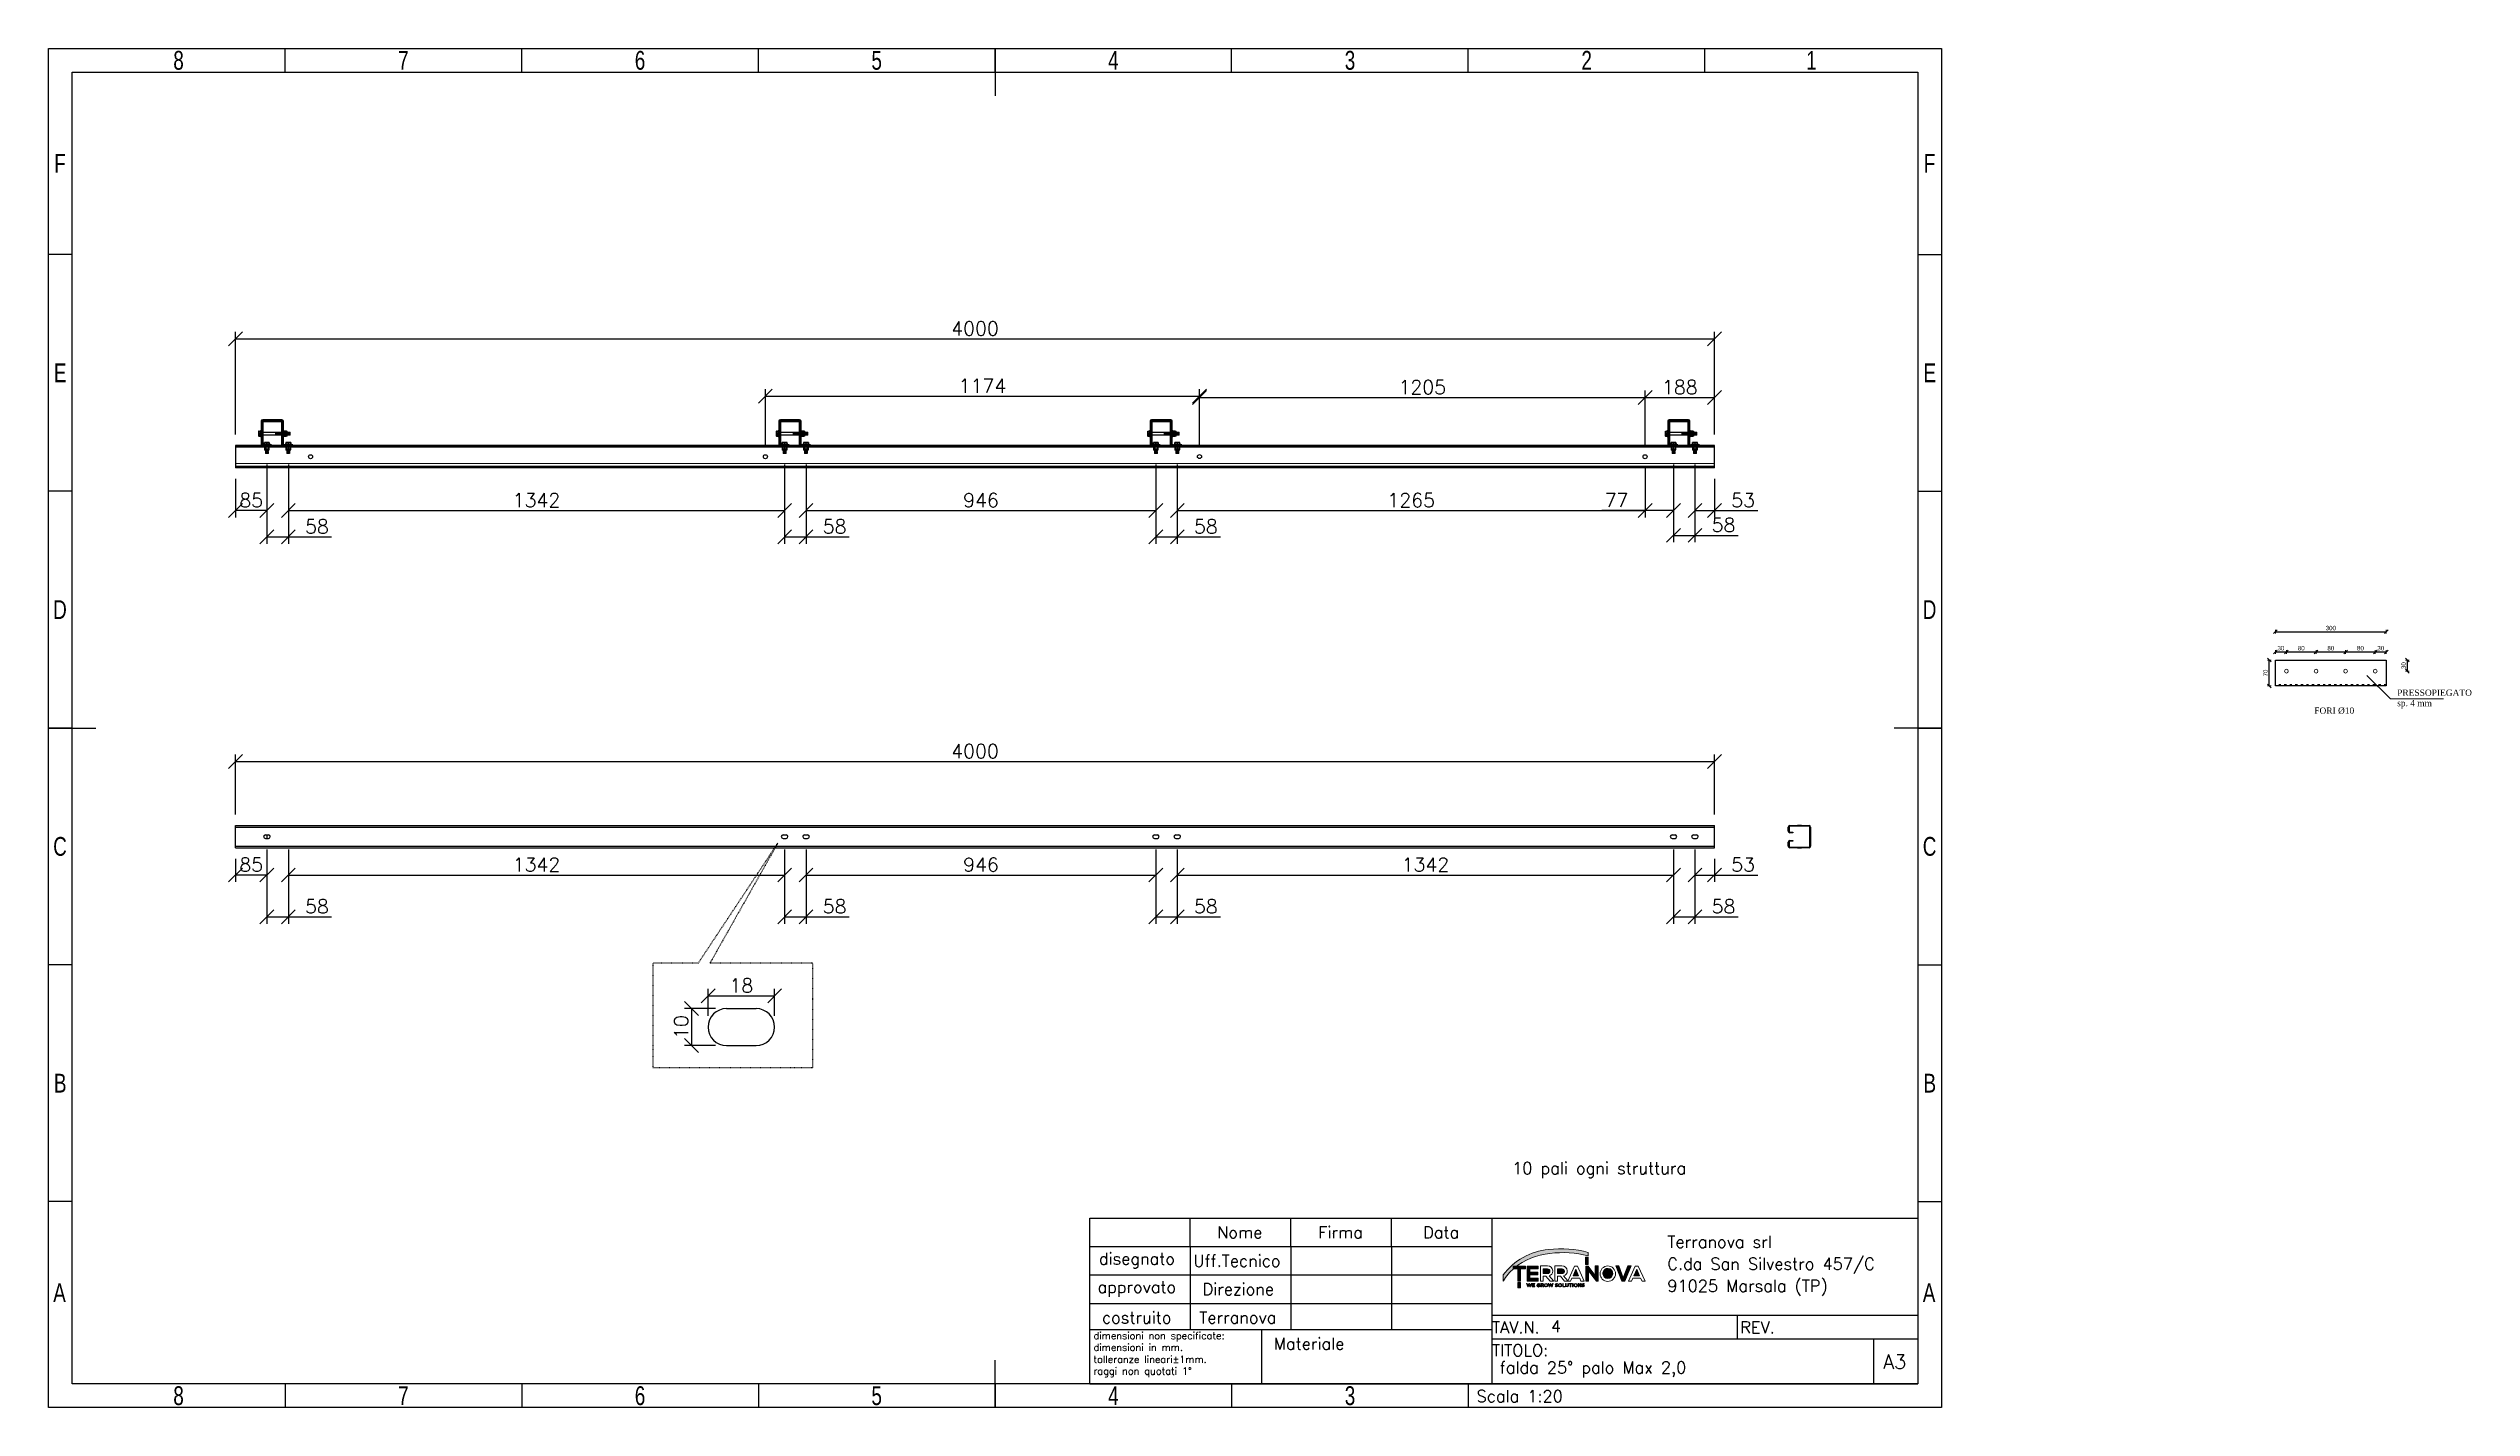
# Model space of a CAD drawing. Header units: millimetres. Extents: x -116399 to 112199, y -90759 to -31335.
# Drawn here: x 20936 to 27489, y -50869 to -47196 of the extents above; entities that cross this region are included whole.
import ezdxf

# ---------------------------------------------------------------- set-up
doc = ezdxf.new("R2010")
doc.units = ezdxf.units.MM
doc.linetypes.add('ACAD_ISO03W100', pattern=[30, 12, -18])
doc.linetypes.add('HIDDEN', pattern=[1.905, 1.27, -0.635])
for name, color, linetype, lineweight in [('AZF_0', 7, 'Continuous', 9), ('AZF_2', 2, 'Continuous', 25), ('AZF_QUOTE', 142, 'Continuous', 5), ('cartiglio', 7, 'Continuous', 15), ('Livello 1', 7, 'Continuous', 0)]:
    doc.layers.add(name, color=color, linetype=linetype, lineweight=lineweight)
doc.styles.add('Annotative', font='simplex.shx', dxfattribs={"height": 2.5})
doc.styles.add('Michele', font='simplex.shx', dxfattribs={"height": 2.5})
doc.styles.add('SLDTEXTSTYLE0', font='TXT', dxfattribs={"width": 0.75})
doc.styles.get("Standard").update_dxf_attribs({"font": 'arial.ttf'})
doc.dimstyles.new('Annotative', dxfattribs={"dimscale": 0, "dimtxt": 2.5, "dimasz": 2.5, "dimexe": 1.25, "dimexo": 2, "dimtad": 1, "dimtxsty": 'Annotative', "dimblk": 'OBLIQUE', "dimcen": 2.5, "dimazin": 3, "dimtfac": 1, "dimtmove": 0, "dimatfit": 3, "dimfxl": 1})
doc.dimstyles.new('Q5', dxfattribs={"dimtxt": 12, "dimasz": 0.2, "dimexe": 1.25, "dimexo": 0.75, "dimgap": 4, "dimtad": 1, "dimzin": 12, "dimdsep": 46, "dimtxsty": 'Standard', "dimblk": 'Q', "dimcen": 2.5, "dimse1": 1, "dimse2": 1, "dimazin": 3, "dimtfac": 1.25, "dimtix": 1, "dimtmove": 2, "dimatfit": 3, "dimldrblk": 'Q', "dimfxl": 1, "dimtolj": 1, "dimtzin": 12})

msp = doc.modelspace()

# ---------------------------------------------------------------- texts
at = {"char_height": 32, "width": 991.41532, "attachment_point": 1, "style": 'Annotative'}
for s, insert in [('10 pali ogni struttura', (24894.143, -50206.505)), ('4', (24998.891, -50633.838)), ('falda 25° palo Max 2,0', (24860.54, -50745.364))]:
    msp.add_mtext(s, dxfattribs=dict(at, insert=insert))
at = {"layer": 'cartiglio', "char_height": 24, "attachment_point": 5}
for s, insert, width in [('\\pxql;{\\fTimes New Roman|b0|i0|c0|p18;\\H0.7018x;PRESSOPIEGATO\\Psp. 4 mm}', (27763.079, -48954.024, 0), 950.82796), ('\\pxql;{\\fTimes New Roman|b0|i0|c0|p18;\\H0.7018x;FORI %%C10}', (27533.555, -48985.997, 0), 940.22545)]:
    msp.add_mtext(s, dxfattribs=dict(at, insert=insert, width=width))

# ---------------------------------------------------------------- blocks, each defined once
blk = doc.blocks.new('_Oblique')
at = {"color": 0, "linetype": 'ByBlock', "lineweight": -2}
blk.add_line((-0.5, -0.5), (0.5, 0.5), dxfattribs=at)
blk = doc.blocks.new('*D230')
at = {"color": 8, "lineweight": -2}
for p, q in [((21441.7, -48359.4), (21441.7, -48463.7)), ((21526.7, -48320.8), (21526.7, -48463.7)), ((21526.7, -48445), (21441.7, -48445))]:
    blk.add_line(p, q, dxfattribs=at)
at = {"layer": 'Defpoints', "color": 0}
for p in [(21526.7, -48290.8), (21441.7, -48329.4), (21441.7, -48445)]:
    blk.add_point(p, dxfattribs=at)
at = {"color": 8, "lineweight": -2, "xscale": 37.5, "yscale": 37.5, "zscale": 37.5, "rotation": 180}
blk.add_blockref('_Oblique', (21441.7, -48445), dxfattribs=at)
at = {"color": 8, "lineweight": -2, "xscale": 37.5, "yscale": 37.5, "zscale": 37.5}
blk.add_blockref('_Oblique', (21526.7, -48445), dxfattribs=at)
at = {"insert": (21484.2, -48416.8), "char_height": 37.5, "attachment_point": 5, "style": 'Annotative'}
blk.add_mtext('85', dxfattribs=at)
blk = doc.blocks.new('*D231')
at = {"color": 8, "lineweight": -2}
for p, q in [((21526.7, -48320.8), (21526.7, -48534.8)), ((21584.7, -48320.8), (21584.7, -48534.8)), ((21526.7, -48516.1), (21584.7, -48516.1)), ((21584.7, -48516.1), (21701.6, -48516.1))]:
    blk.add_line(p, q, dxfattribs=at)
at = {"layer": 'Defpoints', "color": 0}
for p in [(21526.7, -48290.8), (21584.7, -48290.8), (21584.7, -48516.1)]:
    blk.add_point(p, dxfattribs=at)
at = {"color": 8, "lineweight": -2, "xscale": 37.5, "yscale": 37.5, "zscale": 37.5, "rotation": 180}
blk.add_blockref('_Oblique', (21526.7, -48516.1), dxfattribs=at)
at = {"color": 8, "lineweight": -2, "xscale": 37.5, "yscale": 37.5, "zscale": 37.5}
blk.add_blockref('_Oblique', (21584.7, -48516.1), dxfattribs=at)
at = {"insert": (21661.9, -48488), "char_height": 37.5, "attachment_point": 5, "style": 'Annotative'}
blk.add_mtext('58', dxfattribs=at)
blk = doc.blocks.new('*D232')
at = {"color": 8, "lineweight": -2}
for p, q in [((21584.7, -48320.8), (21584.7, -48463.7)), ((22926.7, -48320.8), (22926.7, -48463.7)), ((21584.7, -48445), (22926.7, -48445))]:
    blk.add_line(p, q, dxfattribs=at)
at = {"layer": 'Defpoints', "color": 0}
for p in [(21584.7, -48290.8), (22926.7, -48290.8), (22926.7, -48445)]:
    blk.add_point(p, dxfattribs=at)
at = {"color": 8, "lineweight": -2, "xscale": 37.5, "yscale": 37.5, "zscale": 37.5, "rotation": 180}
blk.add_blockref('_Oblique', (21584.7, -48445), dxfattribs=at)
at = {"color": 8, "lineweight": -2, "xscale": 37.5, "yscale": 37.5, "zscale": 37.5}
blk.add_blockref('_Oblique', (22926.7, -48445), dxfattribs=at)
at = {"insert": (22255.7, -48416.8), "char_height": 37.5, "attachment_point": 5, "style": 'Annotative'}
blk.add_mtext('1342', dxfattribs=at)
blk = doc.blocks.new('*D233')
at = {"color": 8, "lineweight": -2}
for p, q in [((22926.7, -48320.8), (22926.7, -48534.8)), ((22984.7, -48320.8), (22984.7, -48534.8)), ((22926.7, -48516.1), (22984.7, -48516.1)), ((22984.7, -48516.1), (23101.6, -48516.1))]:
    blk.add_line(p, q, dxfattribs=at)
at = {"layer": 'Defpoints', "color": 0}
for p in [(22926.7, -48290.8), (22984.7, -48290.8), (22984.7, -48516.1)]:
    blk.add_point(p, dxfattribs=at)
at = {"color": 8, "lineweight": -2, "xscale": 37.5, "yscale": 37.5, "zscale": 37.5, "rotation": 180}
blk.add_blockref('_Oblique', (22926.7, -48516.1), dxfattribs=at)
at = {"color": 8, "lineweight": -2, "xscale": 37.5, "yscale": 37.5, "zscale": 37.5}
blk.add_blockref('_Oblique', (22984.7, -48516.1), dxfattribs=at)
at = {"insert": (23061.9, -48488), "char_height": 37.5, "attachment_point": 5, "style": 'Annotative'}
blk.add_mtext('58', dxfattribs=at)
blk = doc.blocks.new('*D234')
at = {"color": 8, "lineweight": -2}
for p, q in [((22984.7, -48320.8), (22984.7, -48463.7)), ((23930.7, -48320.8), (23930.7, -48463.7)), ((22984.7, -48445), (23930.7, -48445))]:
    blk.add_line(p, q, dxfattribs=at)
at = {"layer": 'Defpoints', "color": 0}
for p in [(22984.7, -48290.8), (23930.7, -48290.8), (23930.7, -48445)]:
    blk.add_point(p, dxfattribs=at)
at = {"color": 8, "lineweight": -2, "xscale": 37.5, "yscale": 37.5, "zscale": 37.5, "rotation": 180}
blk.add_blockref('_Oblique', (22984.7, -48445), dxfattribs=at)
at = {"color": 8, "lineweight": -2, "xscale": 37.5, "yscale": 37.5, "zscale": 37.5}
blk.add_blockref('_Oblique', (23930.7, -48445), dxfattribs=at)
at = {"insert": (23457.7, -48416.8), "char_height": 37.5, "attachment_point": 5, "style": 'Annotative'}
blk.add_mtext('946', dxfattribs=at)
blk = doc.blocks.new('*D235')
at = {"color": 8, "lineweight": -2}
for p, q in [((23930.7, -48320.8), (23930.7, -48534.8)), ((23988.7, -48320.8), (23988.7, -48534.8)), ((23930.7, -48516.1), (23988.7, -48516.1)), ((23988.7, -48516.1), (24105.6, -48516.1))]:
    blk.add_line(p, q, dxfattribs=at)
at = {"layer": 'Defpoints', "color": 0}
for p in [(23930.7, -48290.8), (23988.7, -48290.8), (23988.7, -48516.1)]:
    blk.add_point(p, dxfattribs=at)
at = {"color": 8, "lineweight": -2, "xscale": 37.5, "yscale": 37.5, "zscale": 37.5, "rotation": 180}
blk.add_blockref('_Oblique', (23930.7, -48516.1), dxfattribs=at)
at = {"color": 8, "lineweight": -2, "xscale": 37.5, "yscale": 37.5, "zscale": 37.5}
blk.add_blockref('_Oblique', (23988.7, -48516.1), dxfattribs=at)
at = {"insert": (24065.9, -48488), "char_height": 37.5, "attachment_point": 5, "style": 'Annotative'}
blk.add_mtext('58', dxfattribs=at)
blk = doc.blocks.new('*D236')
at = {"color": 8, "lineweight": -2}
for p, q in [((23988.7, -48320.8), (23988.7, -48463.7)), ((25253.7, -48329.4), (25253.7, -48463.7)), ((23988.7, -48445), (25253.7, -48445))]:
    blk.add_line(p, q, dxfattribs=at)
at = {"layer": 'Defpoints', "color": 0}
for p in [(23988.7, -48290.8), (25253.7, -48299.4), (25253.7, -48445)]:
    blk.add_point(p, dxfattribs=at)
at = {"color": 8, "lineweight": -2, "xscale": 37.5, "yscale": 37.5, "zscale": 37.5, "rotation": 180}
blk.add_blockref('_Oblique', (23988.7, -48445), dxfattribs=at)
at = {"color": 8, "lineweight": -2, "xscale": 37.5, "yscale": 37.5, "zscale": 37.5}
blk.add_blockref('_Oblique', (25253.7, -48445), dxfattribs=at)
at = {"insert": (24621.2, -48416.8), "char_height": 37.5, "attachment_point": 5, "style": 'Annotative'}
blk.add_mtext('1265', dxfattribs=at)
blk = doc.blocks.new('*D237')
at = {"color": 8, "lineweight": -2}
for p, q in [((25330.7, -48320.8), (25330.7, -48530.7)), ((25388.7, -48320.8), (25388.7, -48530.7)), ((25330.7, -48512), (25388.7, -48512)), ((25388.7, -48512), (25505.6, -48512))]:
    blk.add_line(p, q, dxfattribs=at)
at = {"layer": 'Defpoints', "color": 0}
for p in [(25330.7, -48290.8), (25388.7, -48290.8), (25388.7, -48512)]:
    blk.add_point(p, dxfattribs=at)
at = {"color": 8, "lineweight": -2, "xscale": 37.5, "yscale": 37.5, "zscale": 37.5, "rotation": 180}
blk.add_blockref('_Oblique', (25330.7, -48512), dxfattribs=at)
at = {"color": 8, "lineweight": -2, "xscale": 37.5, "yscale": 37.5, "zscale": 37.5}
blk.add_blockref('_Oblique', (25388.7, -48512), dxfattribs=at)
at = {"insert": (25465.9, -48483.9), "char_height": 37.5, "attachment_point": 5, "style": 'Annotative'}
blk.add_mtext('58', dxfattribs=at)
blk = doc.blocks.new('*D238')
at = {"color": 8, "lineweight": -2}
for p, q in [((25388.7, -48320.8), (25388.7, -48463.7)), ((25441.7, -48359.4), (25441.7, -48463.7)), ((25388.7, -48445), (25441.7, -48445)), ((25441.7, -48445), (25558.6, -48445))]:
    blk.add_line(p, q, dxfattribs=at)
at = {"layer": 'Defpoints', "color": 0}
for p in [(25388.7, -48290.8), (25441.7, -48329.4), (25441.7, -48445)]:
    blk.add_point(p, dxfattribs=at)
at = {"color": 8, "lineweight": -2, "xscale": 37.5, "yscale": 37.5, "zscale": 37.5, "rotation": 180}
blk.add_blockref('_Oblique', (25388.7, -48445), dxfattribs=at)
at = {"color": 8, "lineweight": -2, "xscale": 37.5, "yscale": 37.5, "zscale": 37.5}
blk.add_blockref('_Oblique', (25441.7, -48445), dxfattribs=at)
at = {"insert": (25518.9, -48416.8), "char_height": 37.5, "attachment_point": 5, "style": 'Annotative'}
blk.add_mtext('53', dxfattribs=at)
blk = doc.blocks.new('*D239')
at = {"color": 8, "lineweight": -2}
for p, q in [((21441.7, -48239.4), (21441.7, -47962.2)), ((25441.7, -48239.4), (25441.7, -47962.2)), ((21441.7, -47981), (25441.7, -47981))]:
    blk.add_line(p, q, dxfattribs=at)
at = {"layer": 'Defpoints', "color": 0}
for p in [(25441.7, -47981), (21441.7, -48269.4), (25441.7, -48269.4)]:
    blk.add_point(p, dxfattribs=at)
at = {"color": 8, "lineweight": -2, "xscale": 37.5, "yscale": 37.5, "zscale": 37.5, "rotation": 180}
blk.add_blockref('_Oblique', (21441.7, -47981), dxfattribs=at)
at = {"color": 8, "lineweight": -2, "xscale": 37.5, "yscale": 37.5, "zscale": 37.5}
blk.add_blockref('_Oblique', (25441.7, -47981), dxfattribs=at)
at = {"insert": (23441.7, -47952.8), "char_height": 37.5, "attachment_point": 5, "style": 'Annotative'}
blk.add_mtext('4000', dxfattribs=at)
blk = doc.blocks.new('*D243')
at = {"color": 8, "lineweight": -2}
for p, q in [((25253.7, -48329.4), (25253.7, -48463.7)), ((25330.7, -48320.8), (25330.7, -48463.7)), ((25253.7, -48445), (25136.7, -48445)), ((25330.7, -48445), (25253.7, -48445))]:
    blk.add_line(p, q, dxfattribs=at)
at = {"layer": 'Defpoints', "color": 0}
for p in [(25330.7, -48290.8), (25253.7, -48299.4), (25253.7, -48445)]:
    blk.add_point(p, dxfattribs=at)
at = {"color": 8, "lineweight": -2, "xscale": 37.5, "yscale": 37.5, "zscale": 37.5, "rotation": 180}
blk.add_blockref('_Oblique', (25253.7, -48445), dxfattribs=at)
at = {"color": 8, "lineweight": -2, "xscale": 37.5, "yscale": 37.5, "zscale": 37.5}
blk.add_blockref('_Oblique', (25330.7, -48445), dxfattribs=at)
at = {"insert": (25176.4, -48416.8), "char_height": 37.5, "attachment_point": 5, "style": 'Annotative'}
blk.add_mtext('77', dxfattribs=at)
blk = doc.blocks.new('1_20 TERRANOVA oriz A3')
at = {"layer": 'Livello 1'}
h = blk.add_hatch(color=40, dxfattribs=at)
edge = h.paths.add_edge_path()
edge.add_spline(control_points=[(2373, -2147), (2319, -2132), (2262, -2128), (2205, -2134), (2129, -2141), (2059, -2181), (2013, -2242), (2013, -2242), (2013, -2268), (2013, -2268), (2013, -2268), (2014, -2266), (2014, -2266), (2026, -2247), (2041, -2229), (2059, -2214), (2102, -2178), (2155, -2156), (2211, -2151), (2265, -2144), (2320, -2148), (2373, -2161), (2373, -2161), (2373, -2147), (2373, -2147)], knot_values=[0, 0, 0, 0, 1, 1, 1, 2, 2, 2, 3, 3, 3, 4, 4, 4, 5, 5, 5, 6, 6, 6, 7, 7, 7, 8, 8, 8, 8], degree=3, periodic=0)
h = blk.add_hatch(color=252, dxfattribs=at)
edge = h.paths.add_edge_path()
edge.add_spline(control_points=[(2075, -2216), (2075, -2216), (2055, -2216), (2055, -2216), (2055, -2216), (2055, -2205), (2055, -2205), (2055, -2205), (2107, -2205), (2107, -2205), (2107, -2205), (2107, -2216), (2107, -2216), (2107, -2216), (2087, -2216), (2087, -2216), (2087, -2216), (2087, -2268), (2087, -2268), (2087, -2268), (2075, -2268), (2075, -2268), (2075, -2268), (2075, -2216), (2075, -2216)], knot_values=[0, 0, 0, 0, 1, 1, 1, 2, 2, 2, 3, 3, 3, 4, 4, 4, 5, 5, 5, 6, 6, 6, 7, 7, 7, 8, 8, 8, 8], degree=3, periodic=0)
h = blk.add_hatch(color=252, dxfattribs=at)
edge = h.paths.add_edge_path()
edge.add_spline(control_points=[(2161, -2268), (2161, -2268), (2114, -2268), (2114, -2268), (2114, -2268), (2114, -2205), (2114, -2205), (2114, -2205), (2161, -2205), (2161, -2205), (2161, -2205), (2161, -2216), (2161, -2216), (2161, -2216), (2126, -2216), (2126, -2216), (2126, -2216), (2126, -2230), (2126, -2230), (2126, -2230), (2160, -2230), (2160, -2230), (2160, -2230), (2160, -2241), (2160, -2241), (2160, -2241), (2126, -2241), (2126, -2241), (2126, -2241), (2126, -2256), (2126, -2256), (2126, -2256), (2161, -2256), (2161, -2256), (2161, -2256), (2161, -2268), (2161, -2268)], knot_values=[0, 0, 0, 0, 1, 1, 1, 2, 2, 2, 3, 3, 3, 4, 4, 4, 5, 5, 5, 6, 6, 6, 7, 7, 7, 8, 8, 8, 9, 9, 9, 10, 10, 10, 11, 11, 11, 12, 12, 12, 12], degree=3, periodic=0)
h = blk.add_hatch(color=252, dxfattribs=at)
edge = h.paths.add_edge_path()
edge.add_spline(control_points=[(2182, -2216), (2182, -2216), (2182, -2236), (2182, -2236), (2182, -2236), (2201, -2236), (2201, -2236), (2206, -2236), (2211, -2231), (2211, -2226), (2211, -2220), (2206, -2216), (2201, -2216), (2201, -2216), (2182, -2216), (2182, -2216)], knot_values=[0, 0, 0, 0, 1, 1, 1, 2, 2, 2, 3, 3, 3, 4, 4, 4, 5, 5, 5, 5], degree=3, periodic=0)
edge = h.paths.add_edge_path(flags=0)
h = blk.add_hatch(color=252, dxfattribs=at)
edge = h.paths.add_edge_path()
edge.add_spline(control_points=[(2243, -2216), (2243, -2216), (2243, -2236), (2243, -2236), (2243, -2236), (2261, -2236), (2261, -2236), (2267, -2237), (2272, -2233), (2272, -2227), (2272, -2227), (2272, -2226), (2272, -2226), (2272, -2220), (2268, -2216), (2262, -2216), (2262, -2216), (2262, -2216), (2261, -2216), (2261, -2216), (2243, -2216), (2243, -2216)], knot_values=[0, 0, 0, 0, 1, 1, 1, 2, 2, 2, 3, 3, 3, 4, 4, 4, 5, 5, 5, 6, 6, 6, 7, 7, 7, 7], degree=3, periodic=0)
edge = h.paths.add_edge_path(flags=0)
h = blk.add_hatch(color=252, dxfattribs=at)
edge = h.paths.add_edge_path()
edge.add_spline(control_points=[(2321, -2218), (2321, -2218), (2309, -2245), (2309, -2245), (2309, -2245), (2332, -2245), (2332, -2245), (2332, -2245), (2321, -2218), (2321, -2218)], knot_values=[0, 0, 0, 0, 1, 1, 1, 2, 2, 2, 3, 3, 3, 3], degree=3, periodic=0)
edge = h.paths.add_edge_path(flags=0)
h = blk.add_hatch(color=74, dxfattribs=at)
h.dxf.hatch_style = 2
h.paths.add_polyline_path([(2361, -2167), (2373, -2167), (2373, -2198), (2361, -2198)])
h = blk.add_hatch(color=252, dxfattribs=at)
edge = h.paths.add_edge_path()
edge.add_spline(control_points=[(2402, -2204), (2402, -2204), (2414, -2204), (2414, -2204), (2414, -2204), (2414, -2268), (2414, -2268), (2414, -2268), (2407, -2268), (2407, -2268), (2407, -2268), (2374, -2225), (2374, -2225), (2374, -2225), (2374, -2268), (2374, -2268), (2374, -2268), (2362, -2268), (2362, -2268), (2362, -2268), (2362, -2205), (2362, -2205), (2362, -2205), (2373, -2205), (2373, -2205), (2373, -2205), (2402, -2244), (2402, -2244), (2402, -2244), (2402, -2204), (2402, -2204)], knot_values=[0, 0, 0, 0, 1, 1, 1, 2, 2, 2, 3, 3, 3, 4, 4, 4, 5, 5, 5, 6, 6, 6, 7, 7, 7, 8, 8, 8, 9, 9, 9, 10, 10, 10, 10], degree=3, periodic=0)
h = blk.add_hatch(color=252, dxfattribs=at)
edge = h.paths.add_edge_path()
edge.add_spline(control_points=[(2435, -2237), (2435, -2248), (2444, -2257), (2455, -2257), (2467, -2257), (2476, -2248), (2476, -2237), (2477, -2225), (2468, -2215), (2457, -2214), (2446, -2213), (2436, -2222), (2435, -2233), (2434, -2234), (2434, -2235), (2435, -2237)], knot_values=[0, 0, 0, 0, 1, 1, 1, 2, 2, 2, 3, 3, 3, 4, 4, 4, 5, 5, 5, 5], degree=3, periodic=0)
edge = h.paths.add_edge_path(flags=0)
h = blk.add_hatch(color=252, dxfattribs=at)
edge = h.paths.add_edge_path()
edge.add_spline(control_points=[(2528, -2268), (2528, -2268), (2515, -2268), (2515, -2268), (2515, -2268), (2489, -2204), (2489, -2204), (2489, -2204), (2502, -2204), (2502, -2204), (2502, -2204), (2521, -2254), (2521, -2254), (2521, -2254), (2540, -2204), (2540, -2204), (2540, -2204), (2554, -2204), (2554, -2204), (2554, -2204), (2528, -2268), (2528, -2268)], knot_values=[0, 0, 0, 0, 1, 1, 1, 2, 2, 2, 3, 3, 3, 4, 4, 4, 5, 5, 5, 6, 6, 6, 7, 7, 7, 7], degree=3, periodic=0)
h = blk.add_hatch(color=252, dxfattribs=at)
edge = h.paths.add_edge_path()
edge.add_spline(control_points=[(2578, -2218), (2578, -2218), (2566, -2245), (2566, -2245), (2566, -2245), (2590, -2245), (2590, -2245), (2590, -2245), (2578, -2218), (2578, -2218)], knot_values=[0, 0, 0, 0, 1, 1, 1, 2, 2, 2, 3, 3, 3, 3], degree=3, periodic=0)
edge = h.paths.add_edge_path(flags=0)
h = blk.add_hatch(color=94, dxfattribs=at)
h.dxf.hatch_style = 2
h.paths.add_polyline_path([(2075, -2274), (2087, -2274), (2087, -2296), (2075, -2296)])
h = blk.add_hatch(color=74, dxfattribs=at)
h.dxf.hatch_style = 2
h.paths.add_polyline_path([(2075, -2274), (2087, -2274), (2087, -2296), (2075, -2296)])
at = {"color": 7, "linetype": 'Continuous'}
for p, q in [((-4134, -2802), (-4134, 2938)), ((-4134, 2938), (3866, 2938)), ((-3134, 2838), (-3134, 2938)), ((-2134, 2838), (-2134, 2938)), ((-1134, 2838), (-1134, 2938)), ((-134, 2938), (-134, 2738)), ((-134, 2838), (-134, 2938)), ((866, 2838), (866, 2938)), ((1866, 2838), (1866, 2938)), ((2866, 2838), (2866, 2938)), ((3866, 2938), (3866, -2802)), ((-4034, -2702), (-4034, 2838)), ((-4034, 2838), (3766, 2838)), ((3766, 2838), (3766, -2702)), ((-4034, 2068), (-4134, 2068)), ((3766, 2068), (3866, 2068)), ((-4034, 1068), (-4134, 1068)), ((3766, 1068), (3866, 1068)), ((-4134, 68), (-3934, 68)), ((-4034, 68), (-4134, 68)), ((3866, 68), (3666, 68)), ((3766, 68), (3866, 68)), ((-4034, -932), (-4134, -932)), ((3766, -932), (3866, -932)), ((-4034, -1932), (-4134, -1932)), ((3766, -1932), (3866, -1932)), ((-134, -2802), (-134, -2602)), ((3766, -2702), (-4034, -2702)), ((-3134, -2702), (-3134, -2802)), ((-2134, -2702), (-2134, -2802)), ((-1134, -2702), (-1134, -2802)), ((-134, -2702), (-134, -2802)), ((866, -2702), (866, -2802)), ((1866, -2702), (1866, -2802)), ((3866, -2802), (-4134, -2802))]:
    blk.add_line(p, q, dxfattribs=at)
for p, q in [((266, -2702), (266, -2002)), ((266, -2002), (3766, -2002)), ((691, -2122), (691, -2002)), ((1116, -2122), (1116, -2002)), ((1541, -2122), (1541, -2002)), ((1966, -2002), (1966, -2702)), ((3766, -2002), (3766, -2702)), ((266, -2122), (1966, -2122)), ((691, -2122), (691, -2472)), ((1116, -2122), (1116, -2472)), ((1541, -2122), (1541, -2472)), ((266, -2242), (1966, -2242)), ((266, -2362), (1966, -2362)), ((3766, -2413), (1966, -2413)), ((3003, -2513), (3003, -2413)), ((266, -2472), (1966, -2472)), ((992, -2472), (992, -2702)), ((3766, -2513), (1966, -2513)), ((3578, -2513), (3578, -2702)), ((266, -2702), (3766, -2702))]:
    blk.add_line(p, q)
at = {"layer": 'Livello 1'}
for points in [[(2361, -2167), (2373, -2167), (2373, -2198), (2361, -2198)], [(2075, -2274), (2087, -2274), (2087, -2296), (2075, -2296)], [(2075, -2274), (2087, -2274), (2087, -2296), (2075, -2296)]]:
    blk.add_lwpolyline(points, close=True, dxfattribs=at)
for points, knots in [([(2373, -2147), (2319, -2132), (2262, -2128), (2205, -2134), (2129, -2141), (2059, -2181), (2013, -2242), (2013, -2242), (2013, -2268), (2013, -2268), (2013, -2268), (2014, -2266), (2014, -2266), (2026, -2247), (2041, -2229), (2059, -2214), (2102, -2178), (2155, -2156), (2211, -2151), (2265, -2144), (2320, -2148), (2373, -2161), (2373, -2161), (2373, -2147), (2373, -2147)], [0, 0, 0, 0, 1, 1, 1, 2, 2, 2, 3, 3, 3, 4, 4, 4, 5, 5, 5, 6, 6, 6, 7, 7, 7, 8, 8, 8, 8]), ([(2075, -2216), (2075, -2216), (2055, -2216), (2055, -2216), (2055, -2216), (2055, -2205), (2055, -2205), (2055, -2205), (2107, -2205), (2107, -2205), (2107, -2205), (2107, -2216), (2107, -2216), (2107, -2216), (2087, -2216), (2087, -2216), (2087, -2216), (2087, -2268), (2087, -2268), (2087, -2268), (2075, -2268), (2075, -2268), (2075, -2268), (2075, -2216), (2075, -2216)], [0, 0, 0, 0, 1, 1, 1, 2, 2, 2, 3, 3, 3, 4, 4, 4, 5, 5, 5, 6, 6, 6, 7, 7, 7, 8, 8, 8, 8]), ([(2161, -2268), (2161, -2268), (2114, -2268), (2114, -2268), (2114, -2268), (2114, -2205), (2114, -2205), (2114, -2205), (2161, -2205), (2161, -2205), (2161, -2205), (2161, -2216), (2161, -2216), (2161, -2216), (2126, -2216), (2126, -2216), (2126, -2216), (2126, -2230), (2126, -2230), (2126, -2230), (2160, -2230), (2160, -2230), (2160, -2230), (2160, -2241), (2160, -2241), (2160, -2241), (2126, -2241), (2126, -2241), (2126, -2241), (2126, -2256), (2126, -2256), (2126, -2256), (2161, -2256), (2161, -2256), (2161, -2256), (2161, -2268), (2161, -2268)], [0, 0, 0, 0, 1, 1, 1, 2, 2, 2, 3, 3, 3, 4, 4, 4, 5, 5, 5, 6, 6, 6, 7, 7, 7, 8, 8, 8, 9, 9, 9, 10, 10, 10, 11, 11, 11, 12, 12, 12, 12]), ([(2226, -2268), (2226, -2268), (2212, -2268), (2212, -2268), (2212, -2268), (2194, -2247), (2194, -2247), (2194, -2247), (2182, -2247), (2182, -2247), (2182, -2247), (2182, -2268), (2182, -2268), (2182, -2268), (2171, -2268), (2171, -2268), (2171, -2268), (2171, -2204), (2171, -2204), (2171, -2204), (2201, -2204), (2201, -2204), (2212, -2203), (2222, -2212), (2223, -2224), (2223, -2224), (2223, -2225), (2223, -2225), (2224, -2235), (2217, -2244), (2207, -2245), (2207, -2245), (2226, -2267), (2226, -2267), (2226, -2267), (2226, -2268), (2226, -2268)], [0, 0, 0, 0, 1, 1, 1, 2, 2, 2, 3, 3, 3, 4, 4, 4, 5, 5, 5, 6, 6, 6, 7, 7, 7, 8, 8, 8, 9, 9, 9, 10, 10, 10, 11, 11, 11, 12, 12, 12, 12]), ([(2182, -2216), (2182, -2216), (2182, -2236), (2182, -2236), (2182, -2236), (2201, -2236), (2201, -2236), (2206, -2236), (2211, -2231), (2211, -2226), (2211, -2220), (2206, -2216), (2201, -2216), (2201, -2216), (2182, -2216), (2182, -2216)], [0, 0, 0, 0, 1, 1, 1, 2, 2, 2, 3, 3, 3, 4, 4, 4, 5, 5, 5, 5]), ([(2287, -2268), (2287, -2268), (2273, -2268), (2273, -2268), (2273, -2268), (2255, -2247), (2255, -2247), (2255, -2247), (2243, -2247), (2243, -2247), (2243, -2247), (2243, -2268), (2243, -2268), (2243, -2268), (2231, -2268), (2231, -2268), (2231, -2268), (2231, -2204), (2231, -2204), (2231, -2204), (2261, -2204), (2261, -2204), (2273, -2203), (2283, -2212), (2284, -2224), (2284, -2224), (2284, -2225), (2284, -2225), (2285, -2235), (2278, -2244), (2268, -2245), (2268, -2245), (2287, -2267), (2287, -2267), (2287, -2267), (2287, -2268), (2287, -2268)], [0, 0, 0, 0, 1, 1, 1, 2, 2, 2, 3, 3, 3, 4, 4, 4, 5, 5, 5, 6, 6, 6, 7, 7, 7, 8, 8, 8, 9, 9, 9, 10, 10, 10, 11, 11, 11, 12, 12, 12, 12]), ([(2243, -2216), (2243, -2216), (2243, -2236), (2243, -2236), (2243, -2236), (2261, -2236), (2261, -2236), (2267, -2237), (2272, -2233), (2272, -2227), (2272, -2227), (2272, -2226), (2272, -2226), (2272, -2220), (2268, -2216), (2262, -2216), (2262, -2216), (2262, -2216), (2261, -2216), (2261, -2216), (2243, -2216), (2243, -2216)], [0, 0, 0, 0, 1, 1, 1, 2, 2, 2, 3, 3, 3, 4, 4, 4, 5, 5, 5, 6, 6, 6, 7, 7, 7, 7]), ([(2337, -2256), (2337, -2256), (2304, -2256), (2304, -2256), (2304, -2256), (2298, -2268), (2298, -2268), (2298, -2268), (2286, -2268), (2286, -2268), (2286, -2268), (2314, -2205), (2314, -2205), (2314, -2205), (2327, -2205), (2327, -2205), (2327, -2205), (2355, -2268), (2355, -2268), (2355, -2268), (2342, -2268), (2342, -2268), (2342, -2268), (2337, -2256), (2337, -2256)], [0, 0, 0, 0, 1, 1, 1, 2, 2, 2, 3, 3, 3, 4, 4, 4, 5, 5, 5, 6, 6, 6, 7, 7, 7, 8, 8, 8, 8]), ([(2321, -2218), (2321, -2218), (2309, -2245), (2309, -2245), (2309, -2245), (2332, -2245), (2332, -2245), (2332, -2245), (2321, -2218), (2321, -2218)], [0, 0, 0, 0, 1, 1, 1, 2, 2, 2, 3, 3, 3, 3]), ([(2402, -2204), (2402, -2204), (2414, -2204), (2414, -2204), (2414, -2204), (2414, -2268), (2414, -2268), (2414, -2268), (2407, -2268), (2407, -2268), (2407, -2268), (2374, -2225), (2374, -2225), (2374, -2225), (2374, -2268), (2374, -2268), (2374, -2268), (2362, -2268), (2362, -2268), (2362, -2268), (2362, -2205), (2362, -2205), (2362, -2205), (2373, -2205), (2373, -2205), (2373, -2205), (2402, -2244), (2402, -2244), (2402, -2244), (2402, -2204), (2402, -2204)], [0, 0, 0, 0, 1, 1, 1, 2, 2, 2, 3, 3, 3, 4, 4, 4, 5, 5, 5, 6, 6, 6, 7, 7, 7, 8, 8, 8, 9, 9, 9, 10, 10, 10, 10]), ([(2488, -2237), (2488, -2254), (2473, -2269), (2455, -2269), (2437, -2269), (2423, -2254), (2423, -2237), (2423, -2237), (2423, -2237), (2423, -2237), (2423, -2219), (2437, -2204), (2455, -2204), (2473, -2204), (2488, -2219), (2488, -2236), (2488, -2236), (2488, -2236), (2488, -2237)], [0, 0, 0, 0, 1, 1, 1, 2, 2, 2, 3, 3, 3, 4, 4, 4, 5, 5, 5, 6, 6, 6, 6]), ([(2435, -2237), (2435, -2248), (2444, -2257), (2455, -2257), (2467, -2257), (2476, -2248), (2476, -2237), (2477, -2225), (2468, -2215), (2457, -2214), (2446, -2213), (2436, -2222), (2435, -2233), (2434, -2234), (2434, -2235), (2435, -2237)], [0, 0, 0, 0, 1, 1, 1, 2, 2, 2, 3, 3, 3, 4, 4, 4, 5, 5, 5, 5]), ([(2528, -2268), (2528, -2268), (2515, -2268), (2515, -2268), (2515, -2268), (2489, -2204), (2489, -2204), (2489, -2204), (2502, -2204), (2502, -2204), (2502, -2204), (2521, -2254), (2521, -2254), (2521, -2254), (2540, -2204), (2540, -2204), (2540, -2204), (2554, -2204), (2554, -2204), (2554, -2204), (2528, -2268), (2528, -2268)], [0, 0, 0, 0, 1, 1, 1, 2, 2, 2, 3, 3, 3, 4, 4, 4, 5, 5, 5, 6, 6, 6, 7, 7, 7, 7]), ([(2594, -2256), (2594, -2256), (2561, -2256), (2561, -2256), (2561, -2256), (2556, -2268), (2556, -2268), (2556, -2268), (2543, -2268), (2543, -2268), (2543, -2268), (2571, -2205), (2571, -2205), (2571, -2205), (2584, -2205), (2584, -2205), (2584, -2205), (2613, -2268), (2613, -2268), (2613, -2268), (2600, -2268), (2600, -2268), (2600, -2268), (2594, -2256), (2594, -2256)], [0, 0, 0, 0, 1, 1, 1, 2, 2, 2, 3, 3, 3, 4, 4, 4, 5, 5, 5, 6, 6, 6, 7, 7, 7, 8, 8, 8, 8]), ([(2578, -2218), (2578, -2218), (2566, -2245), (2566, -2245), (2566, -2245), (2590, -2245), (2590, -2245), (2590, -2245), (2578, -2218), (2578, -2218)], [0, 0, 0, 0, 1, 1, 1, 2, 2, 2, 3, 3, 3, 3]), ([(2112, -2278), (2112, -2278), (2115, -2278), (2115, -2278), (2115, -2278), (2118, -2288), (2118, -2288), (2118, -2288), (2122, -2278), (2122, -2278), (2122, -2278), (2124, -2278), (2124, -2278), (2124, -2278), (2128, -2288), (2128, -2288), (2128, -2288), (2131, -2278), (2131, -2278), (2131, -2278), (2134, -2278), (2134, -2278), (2134, -2278), (2129, -2292), (2129, -2292), (2129, -2292), (2126, -2292), (2126, -2292), (2126, -2292), (2123, -2282), (2123, -2282), (2123, -2282), (2119, -2292), (2119, -2292), (2119, -2292), (2117, -2292), (2117, -2292), (2117, -2292), (2112, -2278), (2112, -2278)], [0, 0, 0, 0, 1, 1, 1, 2, 2, 2, 3, 3, 3, 4, 4, 4, 5, 5, 5, 6, 6, 6, 7, 7, 7, 8, 8, 8, 9, 9, 9, 10, 10, 10, 11, 11, 11, 12, 12, 12, 13, 13, 13, 13]), ([(2136, -2278), (2136, -2278), (2147, -2278), (2147, -2278), (2147, -2278), (2147, -2280), (2147, -2280), (2147, -2280), (2139, -2280), (2139, -2280), (2139, -2280), (2139, -2284), (2139, -2284), (2139, -2284), (2146, -2284), (2146, -2284), (2146, -2284), (2146, -2286), (2146, -2286), (2146, -2286), (2139, -2286), (2139, -2286), (2139, -2286), (2139, -2290), (2139, -2290), (2139, -2290), (2147, -2290), (2147, -2290), (2147, -2290), (2147, -2292), (2147, -2292), (2147, -2292), (2136, -2292), (2136, -2292), (2136, -2292), (2136, -2278), (2136, -2278)], [0, 0, 0, 0, 1, 1, 1, 2, 2, 2, 3, 3, 3, 4, 4, 4, 5, 5, 5, 6, 6, 6, 7, 7, 7, 8, 8, 8, 9, 9, 9, 10, 10, 10, 11, 11, 11, 12, 12, 12, 12]), ([(2156, -2285), (2156, -2285), (2156, -2285), (2156, -2285), (2156, -2281), (2159, -2278), (2163, -2278), (2165, -2278), (2167, -2279), (2168, -2280), (2168, -2280), (2167, -2282), (2167, -2282), (2166, -2281), (2164, -2280), (2163, -2280), (2160, -2280), (2158, -2283), (2158, -2285), (2158, -2285), (2158, -2285), (2158, -2285), (2158, -2288), (2160, -2290), (2163, -2291), (2163, -2291), (2163, -2291), (2163, -2291), (2164, -2291), (2166, -2290), (2167, -2289), (2167, -2289), (2167, -2287), (2167, -2287), (2167, -2287), (2163, -2287), (2163, -2287), (2163, -2287), (2163, -2285), (2163, -2285), (2163, -2285), (2169, -2285), (2169, -2285), (2169, -2285), (2169, -2291), (2169, -2291), (2167, -2292), (2165, -2293), (2163, -2293), (2159, -2293), (2156, -2290), (2156, -2286), (2156, -2286), (2156, -2285), (2156, -2285)], [0, 0, 0, 0, 1, 1, 1, 2, 2, 2, 3, 3, 3, 4, 4, 4, 5, 5, 5, 6, 6, 6, 7, 7, 7, 8, 8, 8, 9, 9, 9, 10, 10, 10, 11, 11, 11, 12, 12, 12, 13, 13, 13, 14, 14, 14, 15, 15, 15, 16, 16, 16, 17, 17, 17, 18, 18, 18, 18]), ([(2173, -2278), (2173, -2278), (2179, -2278), (2179, -2278), (2181, -2278), (2182, -2278), (2183, -2279), (2184, -2280), (2185, -2281), (2184, -2282), (2184, -2282), (2184, -2282), (2184, -2282), (2185, -2284), (2183, -2286), (2181, -2287), (2181, -2287), (2185, -2292), (2185, -2292), (2185, -2292), (2182, -2292), (2182, -2292), (2182, -2292), (2178, -2287), (2178, -2287), (2178, -2287), (2175, -2287), (2175, -2287), (2175, -2287), (2175, -2292), (2175, -2292), (2175, -2292), (2173, -2292), (2173, -2292), (2173, -2292), (2173, -2278), (2173, -2278)], [0, 0, 0, 0, 1, 1, 1, 2, 2, 2, 3, 3, 3, 4, 4, 4, 5, 5, 5, 6, 6, 6, 7, 7, 7, 8, 8, 8, 9, 9, 9, 10, 10, 10, 11, 11, 11, 12, 12, 12, 12]), ([(2179, -2285), (2181, -2285), (2182, -2284), (2182, -2283), (2182, -2283), (2182, -2283), (2182, -2283), (2182, -2281), (2181, -2280), (2179, -2280), (2179, -2280), (2175, -2280), (2175, -2280), (2175, -2280), (2175, -2285), (2175, -2285), (2175, -2285), (2179, -2285), (2179, -2285)], [0, 0, 0, 0, 1, 1, 1, 2, 2, 2, 3, 3, 3, 4, 4, 4, 5, 5, 5, 6, 6, 6, 6]), ([(2187, -2285), (2187, -2285), (2187, -2285), (2187, -2285), (2188, -2281), (2191, -2278), (2195, -2278), (2199, -2279), (2202, -2282), (2202, -2285), (2202, -2285), (2202, -2285), (2202, -2285), (2202, -2289), (2199, -2292), (2195, -2292), (2195, -2292), (2195, -2292), (2195, -2292), (2191, -2293), (2187, -2290), (2187, -2286), (2187, -2286), (2187, -2285), (2187, -2285)], [0, 0, 0, 0, 1, 1, 1, 2, 2, 2, 3, 3, 3, 4, 4, 4, 5, 5, 5, 6, 6, 6, 7, 7, 7, 8, 8, 8, 8]), ([(2199, -2285), (2199, -2285), (2199, -2285), (2199, -2285), (2200, -2282), (2197, -2280), (2195, -2280), (2195, -2280), (2195, -2280), (2195, -2280), (2192, -2280), (2190, -2282), (2190, -2285), (2190, -2285), (2190, -2285), (2190, -2285), (2190, -2285), (2190, -2285), (2190, -2285), (2190, -2288), (2192, -2290), (2194, -2290), (2194, -2290), (2195, -2290), (2195, -2290), (2197, -2290), (2199, -2288), (2199, -2285), (2199, -2285), (2199, -2285), (2199, -2285)], [0, 0, 0, 0, 1, 1, 1, 2, 2, 2, 3, 3, 3, 4, 4, 4, 5, 5, 5, 6, 6, 6, 7, 7, 7, 8, 8, 8, 9, 9, 9, 10, 10, 10, 10]), ([(2203, -2278), (2203, -2278), (2206, -2278), (2206, -2278), (2206, -2278), (2210, -2288), (2210, -2288), (2210, -2288), (2213, -2278), (2213, -2278), (2213, -2278), (2215, -2278), (2215, -2278), (2215, -2278), (2219, -2288), (2219, -2288), (2219, -2288), (2222, -2278), (2222, -2278), (2222, -2278), (2225, -2278), (2225, -2278), (2225, -2278), (2220, -2292), (2220, -2292), (2220, -2292), (2218, -2292), (2218, -2292), (2218, -2292), (2214, -2282), (2214, -2282), (2214, -2282), (2211, -2292), (2211, -2292), (2211, -2292), (2208, -2292), (2208, -2292), (2208, -2292), (2203, -2278), (2203, -2278)], [0, 0, 0, 0, 1, 1, 1, 2, 2, 2, 3, 3, 3, 4, 4, 4, 5, 5, 5, 6, 6, 6, 7, 7, 7, 8, 8, 8, 9, 9, 9, 10, 10, 10, 11, 11, 11, 12, 12, 12, 13, 13, 13, 13]), ([(2233, -2290), (2233, -2290), (2234, -2288), (2234, -2288), (2236, -2289), (2237, -2290), (2239, -2290), (2240, -2290), (2241, -2289), (2241, -2288), (2241, -2288), (2241, -2288), (2241, -2288), (2241, -2287), (2241, -2287), (2238, -2286), (2236, -2285), (2233, -2285), (2233, -2282), (2233, -2282), (2233, -2282), (2233, -2282), (2234, -2279), (2236, -2278), (2238, -2278), (2238, -2278), (2238, -2278), (2238, -2278), (2240, -2278), (2242, -2278), (2244, -2279), (2244, -2279), (2242, -2281), (2242, -2281), (2241, -2280), (2240, -2280), (2238, -2280), (2237, -2280), (2236, -2281), (2236, -2282), (2236, -2282), (2236, -2282), (2236, -2282), (2236, -2283), (2237, -2283), (2239, -2284), (2242, -2285), (2244, -2286), (2244, -2288), (2244, -2288), (2244, -2288), (2244, -2288), (2244, -2291), (2242, -2292), (2239, -2292), (2237, -2292), (2235, -2292), (2233, -2290)], [0, 0, 0, 0, 1, 1, 1, 2, 2, 2, 3, 3, 3, 4, 4, 4, 5, 5, 5, 6, 6, 6, 7, 7, 7, 8, 8, 8, 9, 9, 9, 10, 10, 10, 11, 11, 11, 12, 12, 12, 13, 13, 13, 14, 14, 14, 15, 15, 15, 16, 16, 16, 17, 17, 17, 18, 18, 18, 19, 19, 19, 19]), ([(2246, -2285), (2246, -2285), (2246, -2285), (2246, -2285), (2247, -2281), (2251, -2278), (2255, -2278), (2258, -2279), (2261, -2282), (2261, -2285), (2261, -2285), (2261, -2285), (2261, -2285), (2262, -2289), (2259, -2292), (2255, -2292), (2254, -2292), (2254, -2292), (2254, -2292), (2250, -2293), (2247, -2290), (2246, -2286), (2246, -2286), (2246, -2285), (2246, -2285)], [0, 0, 0, 0, 1, 1, 1, 2, 2, 2, 3, 3, 3, 4, 4, 4, 5, 5, 5, 6, 6, 6, 7, 7, 7, 8, 8, 8, 8]), ([(2259, -2285), (2259, -2285), (2259, -2285), (2259, -2285), (2259, -2282), (2257, -2280), (2254, -2280), (2254, -2280), (2254, -2280), (2254, -2280), (2251, -2280), (2249, -2282), (2249, -2285), (2249, -2285), (2249, -2285), (2249, -2285), (2249, -2285), (2249, -2285), (2249, -2285), (2249, -2288), (2251, -2290), (2254, -2290), (2254, -2290), (2254, -2290), (2254, -2290), (2257, -2290), (2259, -2288), (2259, -2285), (2259, -2285), (2259, -2285), (2259, -2285), (2259, -2285), (2259, -2285), (2259, -2285)], [0, 0, 0, 0, 1, 1, 1, 2, 2, 2, 3, 3, 3, 4, 4, 4, 5, 5, 5, 6, 6, 6, 7, 7, 7, 8, 8, 8, 9, 9, 9, 10, 10, 10, 11, 11, 11, 11]), ([(2265, -2278), (2265, -2278), (2267, -2278), (2267, -2278), (2267, -2278), (2267, -2290), (2267, -2290), (2267, -2290), (2275, -2290), (2275, -2290), (2275, -2290), (2275, -2292), (2275, -2292), (2275, -2292), (2265, -2292), (2265, -2292), (2265, -2292), (2265, -2278), (2265, -2278)], [0, 0, 0, 0, 1, 1, 1, 2, 2, 2, 3, 3, 3, 4, 4, 4, 5, 5, 5, 6, 6, 6, 6]), ([(2277, -2286), (2277, -2286), (2277, -2278), (2277, -2278), (2277, -2278), (2279, -2278), (2279, -2278), (2279, -2278), (2279, -2286), (2279, -2286), (2279, -2289), (2281, -2290), (2283, -2290), (2285, -2290), (2287, -2289), (2287, -2286), (2287, -2286), (2287, -2278), (2287, -2278), (2287, -2278), (2289, -2278), (2289, -2278), (2289, -2278), (2289, -2286), (2289, -2286), (2289, -2289), (2287, -2292), (2284, -2292), (2284, -2292), (2283, -2292), (2283, -2292), (2280, -2293), (2277, -2290), (2277, -2287), (2277, -2287), (2277, -2286), (2277, -2286)], [0, 0, 0, 0, 1, 1, 1, 2, 2, 2, 3, 3, 3, 4, 4, 4, 5, 5, 5, 6, 6, 6, 7, 7, 7, 8, 8, 8, 9, 9, 9, 10, 10, 10, 11, 11, 11, 12, 12, 12, 12]), ([(2296, -2280), (2296, -2280), (2292, -2280), (2292, -2280), (2292, -2280), (2292, -2278), (2292, -2278), (2292, -2278), (2303, -2278), (2303, -2278), (2303, -2278), (2303, -2280), (2303, -2280), (2303, -2280), (2299, -2280), (2299, -2280), (2299, -2280), (2299, -2292), (2299, -2292), (2299, -2292), (2296, -2292), (2296, -2292), (2296, -2292), (2296, -2280), (2296, -2280)], [0, 0, 0, 0, 1, 1, 1, 2, 2, 2, 3, 3, 3, 4, 4, 4, 5, 5, 5, 6, 6, 6, 7, 7, 7, 8, 8, 8, 8]), ([(2306, -2278), (2306, -2278), (2309, -2278), (2309, -2278), (2309, -2278), (2309, -2292), (2309, -2292), (2309, -2292), (2306, -2292), (2306, -2292), (2306, -2292), (2306, -2278), (2306, -2278)], [0, 0, 0, 0, 1, 1, 1, 2, 2, 2, 3, 3, 3, 4, 4, 4, 4]), ([(2312, -2285), (2312, -2285), (2312, -2285), (2312, -2285), (2312, -2281), (2316, -2278), (2320, -2278), (2324, -2278), (2327, -2281), (2327, -2285), (2327, -2285), (2327, -2285), (2327, -2285), (2327, -2289), (2324, -2293), (2320, -2293), (2316, -2293), (2312, -2289), (2312, -2285)], [0, 0, 0, 0, 1, 1, 1, 2, 2, 2, 3, 3, 3, 4, 4, 4, 5, 5, 5, 6, 6, 6, 6]), ([(2325, -2285), (2325, -2285), (2325, -2285), (2325, -2285), (2325, -2282), (2322, -2280), (2320, -2280), (2320, -2280), (2320, -2280), (2320, -2280), (2317, -2280), (2315, -2282), (2315, -2285), (2315, -2285), (2315, -2285), (2315, -2285), (2315, -2285), (2315, -2285), (2315, -2285), (2315, -2288), (2316, -2290), (2319, -2291), (2322, -2291), (2324, -2289), (2325, -2286), (2325, -2286), (2325, -2285), (2325, -2285)], [0, 0, 0, 0, 1, 1, 1, 2, 2, 2, 3, 3, 3, 4, 4, 4, 5, 5, 5, 6, 6, 6, 7, 7, 7, 8, 8, 8, 9, 9, 9, 9]), ([(2330, -2278), (2330, -2278), (2333, -2278), (2333, -2278), (2333, -2278), (2340, -2288), (2340, -2288), (2340, -2288), (2340, -2278), (2340, -2278), (2340, -2278), (2343, -2278), (2343, -2278), (2343, -2278), (2343, -2292), (2343, -2292), (2343, -2292), (2341, -2292), (2341, -2292), (2341, -2292), (2333, -2282), (2333, -2282), (2333, -2282), (2333, -2292), (2333, -2292), (2333, -2292), (2330, -2292), (2330, -2292), (2330, -2292), (2330, -2278), (2330, -2278)], [0, 0, 0, 0, 1, 1, 1, 2, 2, 2, 3, 3, 3, 4, 4, 4, 5, 5, 5, 6, 6, 6, 7, 7, 7, 8, 8, 8, 9, 9, 9, 10, 10, 10, 10]), ([(2346, -2290), (2346, -2290), (2347, -2288), (2347, -2288), (2348, -2289), (2350, -2290), (2352, -2290), (2353, -2290), (2354, -2289), (2354, -2288), (2354, -2288), (2354, -2288), (2354, -2288), (2354, -2287), (2354, -2287), (2351, -2286), (2348, -2285), (2346, -2285), (2346, -2282), (2346, -2282), (2346, -2282), (2346, -2282), (2346, -2279), (2348, -2278), (2351, -2278), (2351, -2278), (2351, -2278), (2351, -2278), (2353, -2278), (2355, -2278), (2356, -2279), (2356, -2279), (2355, -2281), (2355, -2281), (2354, -2280), (2353, -2280), (2351, -2280), (2350, -2280), (2349, -2281), (2349, -2282), (2349, -2282), (2349, -2282), (2349, -2282), (2349, -2283), (2349, -2283), (2352, -2284), (2355, -2285), (2357, -2286), (2357, -2288), (2357, -2288), (2357, -2288), (2357, -2288), (2357, -2291), (2355, -2292), (2352, -2292), (2349, -2292), (2347, -2292), (2346, -2290)], [0, 0, 0, 0, 1, 1, 1, 2, 2, 2, 3, 3, 3, 4, 4, 4, 5, 5, 5, 6, 6, 6, 7, 7, 7, 8, 8, 8, 9, 9, 9, 10, 10, 10, 11, 11, 11, 12, 12, 12, 13, 13, 13, 14, 14, 14, 15, 15, 15, 16, 16, 16, 17, 17, 17, 18, 18, 18, 19, 19, 19, 19])]:
    blk.add_open_spline(points, degree=3, knots=knots, dxfattribs=at)
at = {"style": 'Michele'}
for s, height, p in [('Nome', 50, (805, -2087)), ('Firma', 50, (1232, -2087)), ('Data', 50, (1675, -2087)), ('disegnato', 50, (305, -2198)), ('Terranova srl', 50, (2707, -2127)), ('Uff.Tecnico', 50, (704, -2207)), ('C.da San Silvestro 457/C', 50, (2707, -2220)), ('approvato', 50, (299, -2318)), ('Direzione', 50, (743, -2327)), ('91025 Marsala (TP)', 50, (2707, -2313)), ('costruito', 50, (318, -2447)), ('Terranova', 50, (729, -2447)), ('TAV.N.', 50, (1966, -2488)), ('REV.', 50, (3015, -2488)), ('dimensioni non specificate:', 30, (282, -2513)), ('dimensioni in mm.', 30, (282, -2563)), ('Materiale', 50, (1044, -2557)), ('TITOLO:', 50, (1966, -2585)), ('tolleranze lineari±1mm.', 30, (282, -2613)), ('raggi non quotati 1°', 30, (282, -2663)), ('A3', 60, (3619, -2638)), ('Scala 1:20', 50, (1901, -2779))]:
    blk.add_text(s, height=height, dxfattribs=at).set_placement(p)
at = {"color": 7, "linetype": 'Continuous', "char_height": 79.4, "attachment_point": 2, "style": 'SLDTEXTSTYLE0'}
for s, insert in [('8', (-3584, 2928)), ('7', (-2634, 2928)), ('6', (-1634, 2928)), ('5', (-634, 2928)), ('4', (366, 2928)), ('3', (1366, 2928)), ('2', (2366, 2928)), ('1', (3316, 2928)), ('F', (-4085, 2493)), ('F', (3815, 2493)), ('E', (-4084, 1608)), ('E', (3816, 1608)), ('D', (-4085, 608)), ('D', (3815, 608)), ('C', (-4085, -392)), ('C', (3815, -392)), ('B', (-4084, -1392)), ('B', (3816, -1392)), ('A', (-4087, -2277)), ('A', (3813, -2277)), ('8', (-3584, -2712)), ('7', (-2634, -2712)), ('6', (-1634, -2712)), ('5', (-634, -2712)), ('4', (366, -2712)), ('3', (1366, -2712))]:
    blk.add_mtext(s, dxfattribs=dict(at, insert=insert))
blk = doc.blocks.new('*D268')
at = {"color": 8, "lineweight": -2}
for p, q in [((21441.7, -49386.4), (21441.7, -49448.9)), ((21526.7, -49361.4), (21526.7, -49448.9)), ((21526.7, -49430.1), (21441.7, -49430.1))]:
    blk.add_line(p, q, dxfattribs=at)
at = {"layer": 'Defpoints', "color": 0}
for p in [(21526.7, -49331.4), (21441.7, -49356.4), (21441.7, -49430.1)]:
    blk.add_point(p, dxfattribs=at)
at = {"color": 8, "lineweight": -2, "xscale": 37.5, "yscale": 37.5, "zscale": 37.5, "rotation": 180}
blk.add_blockref('_Oblique', (21441.7, -49430.1), dxfattribs=at)
at = {"color": 8, "lineweight": -2, "xscale": 37.5, "yscale": 37.5, "zscale": 37.5}
blk.add_blockref('_Oblique', (21526.7, -49430.1), dxfattribs=at)
at = {"insert": (21484.2, -49402), "char_height": 37.5, "attachment_point": 5, "style": 'Annotative'}
blk.add_mtext('85', dxfattribs=at)
blk = doc.blocks.new('*D269')
at = {"color": 8, "lineweight": -2}
for p, q in [((21441.7, -49266.4), (21441.7, -49104.7)), ((21441.7, -49123.4), (25441.7, -49123.4)), ((25441.7, -49266.4), (25441.7, -49104.7))]:
    blk.add_line(p, q, dxfattribs=at)
at = {"layer": 'Defpoints', "color": 0}
for p in [(25441.7, -49123.4), (21441.7, -49296.4), (25441.7, -49296.4)]:
    blk.add_point(p, dxfattribs=at)
at = {"color": 8, "lineweight": -2, "xscale": 37.5, "yscale": 37.5, "zscale": 37.5, "rotation": 180}
blk.add_blockref('_Oblique', (21441.7, -49123.4), dxfattribs=at)
at = {"color": 8, "lineweight": -2, "xscale": 37.5, "yscale": 37.5, "zscale": 37.5}
blk.add_blockref('_Oblique', (25441.7, -49123.4), dxfattribs=at)
at = {"insert": (23441.7, -49095.3), "char_height": 37.5, "attachment_point": 5, "style": 'Annotative'}
blk.add_mtext('4000', dxfattribs=at)
blk = doc.blocks.new('*D270')
at = {"color": 8, "lineweight": -2}
for p, q in [((21526.7, -49361.4), (21526.7, -49561.8)), ((21584.7, -49361.4), (21584.7, -49561.8)), ((21526.7, -49543), (21584.7, -49543)), ((21584.7, -49543), (21701.6, -49543))]:
    blk.add_line(p, q, dxfattribs=at)
at = {"layer": 'Defpoints', "color": 0}
for p in [(21526.7, -49331.4), (21584.7, -49331.4), (21584.7, -49543)]:
    blk.add_point(p, dxfattribs=at)
at = {"color": 8, "lineweight": -2, "xscale": 37.5, "yscale": 37.5, "zscale": 37.5, "rotation": 180}
blk.add_blockref('_Oblique', (21526.7, -49543), dxfattribs=at)
at = {"color": 8, "lineweight": -2, "xscale": 37.5, "yscale": 37.5, "zscale": 37.5}
blk.add_blockref('_Oblique', (21584.7, -49543), dxfattribs=at)
at = {"insert": (21661.9, -49514.9), "char_height": 37.5, "attachment_point": 5, "style": 'Annotative'}
blk.add_mtext('58', dxfattribs=at)
blk = doc.blocks.new('*D271')
at = {"color": 8, "lineweight": -2}
for p, q in [((21584.7, -49361.4), (21584.7, -49448.9)), ((22926.7, -49361.4), (22926.7, -49448.9)), ((21584.7, -49430.1), (22926.7, -49430.1))]:
    blk.add_line(p, q, dxfattribs=at)
at = {"layer": 'Defpoints', "color": 0}
for p in [(21584.7, -49331.4), (22926.7, -49331.4), (22926.7, -49430.1)]:
    blk.add_point(p, dxfattribs=at)
at = {"color": 8, "lineweight": -2, "xscale": 37.5, "yscale": 37.5, "zscale": 37.5, "rotation": 180}
blk.add_blockref('_Oblique', (21584.7, -49430.1), dxfattribs=at)
at = {"color": 8, "lineweight": -2, "xscale": 37.5, "yscale": 37.5, "zscale": 37.5}
blk.add_blockref('_Oblique', (22926.7, -49430.1), dxfattribs=at)
at = {"insert": (22255.7, -49402), "char_height": 37.5, "attachment_point": 5, "style": 'Annotative'}
blk.add_mtext('1342', dxfattribs=at)
blk = doc.blocks.new('*D272')
at = {"color": 8, "lineweight": -2}
for p, q in [((22926.7, -49361.4), (22926.7, -49561.8)), ((22984.7, -49361.4), (22984.7, -49561.8)), ((22926.7, -49543), (22984.7, -49543)), ((22984.7, -49543), (23101.6, -49543))]:
    blk.add_line(p, q, dxfattribs=at)
at = {"layer": 'Defpoints', "color": 0}
for p in [(22926.7, -49331.4), (22984.7, -49331.4), (22984.7, -49543)]:
    blk.add_point(p, dxfattribs=at)
at = {"color": 8, "lineweight": -2, "xscale": 37.5, "yscale": 37.5, "zscale": 37.5, "rotation": 180}
blk.add_blockref('_Oblique', (22926.7, -49543), dxfattribs=at)
at = {"color": 8, "lineweight": -2, "xscale": 37.5, "yscale": 37.5, "zscale": 37.5}
blk.add_blockref('_Oblique', (22984.7, -49543), dxfattribs=at)
at = {"insert": (23061.9, -49514.9), "char_height": 37.5, "attachment_point": 5, "style": 'Annotative'}
blk.add_mtext('58', dxfattribs=at)
blk = doc.blocks.new('*D273')
at = {"color": 8, "lineweight": -2}
for p, q in [((22984.7, -49361.4), (22984.7, -49448.9)), ((23930.7, -49361.4), (23930.7, -49448.9)), ((22984.7, -49430.1), (23930.7, -49430.1))]:
    blk.add_line(p, q, dxfattribs=at)
at = {"layer": 'Defpoints', "color": 0}
for p in [(22984.7, -49331.4), (23930.7, -49331.4), (23930.7, -49430.1)]:
    blk.add_point(p, dxfattribs=at)
at = {"color": 8, "lineweight": -2, "xscale": 37.5, "yscale": 37.5, "zscale": 37.5, "rotation": 180}
blk.add_blockref('_Oblique', (22984.7, -49430.1), dxfattribs=at)
at = {"color": 8, "lineweight": -2, "xscale": 37.5, "yscale": 37.5, "zscale": 37.5}
blk.add_blockref('_Oblique', (23930.7, -49430.1), dxfattribs=at)
at = {"insert": (23457.7, -49402), "char_height": 37.5, "attachment_point": 5, "style": 'Annotative'}
blk.add_mtext('946', dxfattribs=at)
blk = doc.blocks.new('*D274')
at = {"color": 8, "lineweight": -2}
for p, q in [((23930.7, -49361.4), (23930.7, -49561.8)), ((23988.7, -49361.4), (23988.7, -49561.8)), ((23930.7, -49543), (23988.7, -49543)), ((23988.7, -49543), (24105.6, -49543))]:
    blk.add_line(p, q, dxfattribs=at)
at = {"layer": 'Defpoints', "color": 0}
for p in [(23930.7, -49331.4), (23988.7, -49331.4), (23988.7, -49543)]:
    blk.add_point(p, dxfattribs=at)
at = {"color": 8, "lineweight": -2, "xscale": 37.5, "yscale": 37.5, "zscale": 37.5, "rotation": 180}
blk.add_blockref('_Oblique', (23930.7, -49543), dxfattribs=at)
at = {"color": 8, "lineweight": -2, "xscale": 37.5, "yscale": 37.5, "zscale": 37.5}
blk.add_blockref('_Oblique', (23988.7, -49543), dxfattribs=at)
at = {"insert": (24065.9, -49514.9), "char_height": 37.5, "attachment_point": 5, "style": 'Annotative'}
blk.add_mtext('58', dxfattribs=at)
blk = doc.blocks.new('*D275')
at = {"color": 8, "lineweight": -2}
for p, q in [((23988.7, -49361.4), (23988.7, -49448.9)), ((25330.7, -49361.4), (25330.7, -49448.9)), ((23988.7, -49430.1), (25330.7, -49430.1))]:
    blk.add_line(p, q, dxfattribs=at)
at = {"layer": 'Defpoints', "color": 0}
for p in [(23988.7, -49331.4), (25330.7, -49331.4), (25330.7, -49430.1)]:
    blk.add_point(p, dxfattribs=at)
at = {"color": 8, "lineweight": -2, "xscale": 37.5, "yscale": 37.5, "zscale": 37.5, "rotation": 180}
blk.add_blockref('_Oblique', (23988.7, -49430.1), dxfattribs=at)
at = {"color": 8, "lineweight": -2, "xscale": 37.5, "yscale": 37.5, "zscale": 37.5}
blk.add_blockref('_Oblique', (25330.7, -49430.1), dxfattribs=at)
at = {"insert": (24659.7, -49402), "char_height": 37.5, "attachment_point": 5, "style": 'Annotative'}
blk.add_mtext('1342', dxfattribs=at)
blk = doc.blocks.new('*D276')
at = {"color": 8, "lineweight": -2}
for p, q in [((25330.7, -49361.4), (25330.7, -49561.8)), ((25388.7, -49361.4), (25388.7, -49561.8)), ((25330.7, -49543), (25388.7, -49543)), ((25388.7, -49543), (25505.6, -49543))]:
    blk.add_line(p, q, dxfattribs=at)
at = {"layer": 'Defpoints', "color": 0}
for p in [(25330.7, -49331.4), (25388.7, -49331.4), (25388.7, -49543)]:
    blk.add_point(p, dxfattribs=at)
at = {"color": 8, "lineweight": -2, "xscale": 37.5, "yscale": 37.5, "zscale": 37.5, "rotation": 180}
blk.add_blockref('_Oblique', (25330.7, -49543), dxfattribs=at)
at = {"color": 8, "lineweight": -2, "xscale": 37.5, "yscale": 37.5, "zscale": 37.5}
blk.add_blockref('_Oblique', (25388.7, -49543), dxfattribs=at)
at = {"insert": (25465.9, -49514.9), "char_height": 37.5, "attachment_point": 5, "style": 'Annotative'}
blk.add_mtext('58', dxfattribs=at)
blk = doc.blocks.new('*D277')
at = {"color": 8, "lineweight": -2}
for p, q in [((25388.7, -49361.4), (25388.7, -49448.9)), ((25441.7, -49386.4), (25441.7, -49448.9)), ((25388.7, -49430.1), (25441.7, -49430.1)), ((25441.7, -49430.1), (25558.6, -49430.1))]:
    blk.add_line(p, q, dxfattribs=at)
at = {"layer": 'Defpoints', "color": 0}
for p in [(25388.7, -49331.4), (25441.7, -49356.4), (25441.7, -49430.1)]:
    blk.add_point(p, dxfattribs=at)
at = {"color": 8, "lineweight": -2, "xscale": 37.5, "yscale": 37.5, "zscale": 37.5, "rotation": 180}
blk.add_blockref('_Oblique', (25388.7, -49430.1), dxfattribs=at)
at = {"color": 8, "lineweight": -2, "xscale": 37.5, "yscale": 37.5, "zscale": 37.5}
blk.add_blockref('_Oblique', (25441.7, -49430.1), dxfattribs=at)
at = {"insert": (25518.9, -49402), "char_height": 37.5, "attachment_point": 5, "style": 'Annotative'}
blk.add_mtext('53', dxfattribs=at)
blk = doc.blocks.new('A$Cebdbe276')
at = {"color": 5, "linetype": 'Continuous', "lineweight": 25}
for p, q in [((-26, -2), (-26, 0)), ((26, 0), (-26, 0)), ((26, 0), (26, -2)), ((-36.8, -30.9), (-36.9, -31)), ((-36.9, -31), (-36.9, -31.2)), ((-36.9, -31), (-36.9, -31)), ((-36.9, -31.2), (-36.4, -31.7)), ((-36.9, -31.2), (-36.9, -34.7)), ((-36.4, -32), (-36.9, -34.7)), ((-36.9, -34.7), (-36.9, -35.9)), ((-36.9, -35.9), (-36.4, -38.6)), ((-36.9, -35.9), (-36.9, -41.2)), ((-36.4, -39), (-36.9, -41.2)), ((-36.9, -41.2), (-36.9, -42.2)), ((-36.9, -42.2), (-36.4, -44.4)), ((-36.9, -42.2), (-36.9, -44)), ((-36.4, -44.5), (-36.8, -44.1)), ((-36.4, -30.5), (-36.6, -30.6)), ((-36.4, -30.5), (-31.6, -30.5)), ((-36.4, -32), (-36.4, -31.7)), ((-31.6, -31.7), (-36.4, -31.7)), ((-36.4, -32), (-31.6, -32)), ((-31.6, -38.6), (-36.4, -38.6)), ((-36.4, -39), (-36.4, -38.6)), ((-36.4, -39), (-31.6, -39)), ((-31.6, -44.4), (-36.4, -44.4)), ((-36.4, -44.5), (-36.4, -44.4)), ((-36.4, -44.5), (-31.6, -44.5)), ((-31.6, -29), (-30, -29)), ((-31.6, -45.1), (-31.6, -29)), ((-31.6, -46), (-31.6, -45.1)), ((-30, -46), (-31.6, -46)), ((-30, -4), (-28, -4)), ((-30, -4), (-30, -66)), ((-28, -4), (-28, -66)), ((-28, -33.5), (-27, -33.5)), ((-27, -41.5), (-28, -41.5)), ((26, -2), (-26, -2)), ((-24.5, -33.5), (9.2, -33.5)), ((9.2, -41.5), (-24.5, -41.5)), ((-21, -61.6), (-21, -61.1)), ((-18.3, -61.1), (-21, -61.1)), ((-21, -61.6), (-20.8, -61.6)), ((-21, -61.6), (-21, -66.4)), ((-18.3, -61.1), (-20.8, -61.6)), ((-20.8, -66.4), (-20.8, -61.6)), ((-17.2, -61.1), (-18.3, -61.1)), ((-11.8, -61.1), (-17.2, -61.1)), ((-14.7, -61.6), (-17.2, -61.1)), ((-14.7, -61.6), (-14.3, -61.6)), ((-14.7, -61.6), (-14.7, -66.4)), ((-11.8, -61.1), (-14.3, -61.6)), ((-14.3, -66.4), (-14.3, -61.6)), ((-10.7, -61.1), (-11.8, -61.1)), ((-8.2, -61.6), (-10.7, -61.1)), ((-8, -61.1), (-10.7, -61.1)), ((-8.2, -61.6), (-8.2, -66.4)), ((-8.2, -61.6), (-8, -61.6)), ((-8, -61.1), (-8, -61.6)), ((-8, -66.4), (-8, -61.6)), ((9.2, -41.5), (9.2, -33.5)), ((9.2, -33.7), (9.4, -33.7)), ((9.4, -41.3), (9.2, -41.3)), ((9.4, -33.5), (10.2, -33.5)), ((9.4, -41.5), (9.4, -33.5)), ((10.2, -41.5), (9.4, -41.5)), ((10.2, -41.5), (10.2, -33.5)), ((10.2, -33.7), (10.4, -33.7)), ((10.4, -41.3), (10.2, -41.3)), ((10.4, -33.5), (11.2, -33.5)), ((10.4, -41.5), (10.4, -33.5)), ((11.2, -41.5), (10.4, -41.5)), ((11.2, -41.5), (11.2, -33.5)), ((11.2, -33.7), (11.4, -33.7)), ((11.4, -41.3), (11.2, -41.3)), ((11.4, -33.5), (12.2, -33.5)), ((11.4, -41.5), (11.4, -33.5)), ((12.2, -41.5), (11.4, -41.5)), ((12.2, -41.5), (12.2, -33.5)), ((12.2, -33.7), (12.4, -33.7)), ((12.4, -41.3), (12.2, -41.3)), ((12.4, -33.5), (13.2, -33.5)), ((12.4, -41.5), (12.4, -33.5)), ((13.2, -41.5), (12.4, -41.5)), ((13.2, -41.5), (13.2, -33.5)), ((13.2, -33.7), (13.4, -33.7)), ((13.4, -41.3), (13.2, -41.3)), ((13.4, -33.5), (14.2, -33.5)), ((13.4, -41.5), (13.4, -33.5)), ((14.2, -41.5), (13.4, -41.5)), ((14.2, -41.5), (14.2, -33.5)), ((14.2, -33.7), (14.4, -33.7)), ((14.4, -41.3), (14.2, -41.3)), ((14.4, -33.5), (15.2, -33.5)), ((14.4, -41.5), (14.4, -33.5)), ((15.2, -41.5), (14.4, -41.5)), ((15.2, -41.5), (15.2, -33.5)), ((15.2, -33.7), (15.4, -33.7)), ((15.4, -41.3), (15.2, -41.3)), ((15.4, -33.5), (16.2, -33.5)), ((15.4, -41.5), (15.4, -33.5)), ((16.2, -41.5), (15.4, -41.5)), ((16.2, -41.5), (16.2, -33.5)), ((16.2, -33.7), (16.4, -33.7)), ((16.4, -41.3), (16.2, -41.3)), ((16.4, -33.5), (17.2, -33.5)), ((16.4, -41.5), (16.4, -33.5)), ((17.2, -41.5), (16.4, -41.5)), ((17.2, -41.5), (17.2, -33.5)), ((17.2, -33.7), (17.4, -33.7)), ((17.4, -41.3), (17.2, -41.3)), ((17.4, -33.5), (18.2, -33.5)), ((17.4, -41.5), (17.4, -33.5)), ((18.2, -41.5), (17.4, -41.5)), ((18.2, -41.5), (18.2, -33.5)), ((18.2, -33.7), (18.4, -33.7)), ((18.4, -41.3), (18.2, -41.3)), ((18.4, -33.5), (19.2, -33.5)), ((18.4, -41.5), (18.4, -33.5)), ((19.2, -41.5), (18.4, -41.5)), ((19.2, -41.5), (19.2, -33.5)), ((19.2, -33.7), (19.4, -33.7)), ((19.4, -41.3), (19.2, -41.3)), ((19.4, -33.5), (20.2, -33.5)), ((19.4, -41.5), (19.4, -33.5)), ((20.2, -41.5), (19.4, -41.5)), ((20.2, -41.5), (20.2, -33.5)), ((20.2, -33.7), (20.4, -33.7)), ((20.4, -41.3), (20.2, -41.3)), ((20.4, -33.5), (21.2, -33.5)), ((20.4, -41.5), (20.4, -33.5)), ((21.2, -41.5), (20.4, -41.5)), ((21.2, -41.5), (21.2, -33.5)), ((21.2, -33.7), (21.4, -33.7)), ((21.4, -41.3), (21.2, -41.3)), ((21.4, -33.5), (22.2, -33.5)), ((21.4, -41.5), (21.4, -33.5)), ((22.2, -41.5), (21.4, -41.5)), ((22.2, -41.5), (22.2, -33.5)), ((22.2, -33.7), (22.4, -33.7)), ((22.4, -41.3), (22.2, -41.3)), ((22.4, -33.5), (23.2, -33.5)), ((22.4, -41.5), (22.4, -33.5)), ((23.2, -41.5), (22.4, -41.5)), ((23.2, -41.5), (23.2, -33.5)), ((23.2, -33.7), (23.4, -33.7)), ((23.4, -41.3), (23.2, -41.3)), ((23.4, -33.5), (24.2, -33.5)), ((23.4, -41.5), (23.4, -33.5)), ((24.2, -41.5), (23.4, -41.5)), ((24.2, -41.5), (24.2, -33.5)), ((24.2, -33.7), (24.4, -33.7)), ((24.4, -41.3), (24.2, -41.3)), ((24.4, -33.5), (24.5, -33.5)), ((24.4, -41.5), (24.4, -33.5)), ((24.5, -41.5), (24.4, -41.5)), ((27, -33.5), (27.2, -33.5)), ((27.2, -41.5), (27, -41.5)), ((27.2, -41.5), (27.2, -33.5)), ((27.2, -33.7), (27.4, -33.7)), ((27.4, -41.3), (27.2, -41.3)), ((27.4, -33.5), (28, -33.5)), ((27.4, -41.5), (27.4, -33.5)), ((28, -41.5), (27.4, -41.5)), ((28, -4), (30, -4)), ((28, -66), (28, -4)), ((30, -66), (30, -4)), ((30, -29), (31.6, -29)), ((31.6, -46), (30, -46)), ((31.6, -45.1), (31.6, -29)), ((31.6, -31), (31.6, -31)), ((32.2, -41.5), (31.6, -41.5)), ((31.6, -44), (31.6, -44)), ((31.6, -46), (31.6, -45.1)), ((32.1, -30.7), (37.6, -30.7)), ((32.1, -31.5), (32.1, -31.3)), ((37.6, -31.3), (32.1, -31.3)), ((32.1, -31.5), (37.6, -31.5)), ((32.1, -38.3), (32.1, -37.9)), ((37.6, -37.9), (32.1, -37.9)), ((32.1, -38.3), (37.6, -38.3)), ((32.1, -43.5), (32.1, -43.7)), ((32.1, -44.3), (32.1, -44.1)), ((37.6, -44.1), (32.1, -44.1)), ((32.1, -44.3), (37.6, -44.3)), ((37, -61.6), (37, -61.1)), ((39.7, -61.1), (37, -61.1)), ((37, -61.6), (37.2, -61.6)), ((37, -61.6), (37, -66.4)), ((39.7, -61.1), (37.2, -61.6)), ((37.2, -66.4), (37.2, -61.6)), ((37.6, -31.5), (37.6, -31.3)), ((37.6, -38.3), (37.6, -37.9)), ((38, -41.4), (37.6, -43.5)), ((37.6, -43.5), (37.6, -43.7)), ((37.6, -44.3), (37.6, -44.1)), ((38.1, -31), (38.1, -31)), ((38.1, -31), (40.1, -31)), ((38.1, -44), (38.1, -31)), ((38.1, -44), (38.1, -44)), ((40.1, -44), (38.1, -44)), ((40.8, -61.1), (39.7, -61.1)), ((40.1, -44), (40.1, -31)), ((40.6, -43.5), (40.6, -31.5)), ((40.6, -33.5), (41.2, -33.5)), ((41.2, -41.5), (40.6, -41.5)), ((46.2, -61.1), (40.8, -61.1)), ((43.3, -61.6), (40.8, -61.1)), ((41.2, -41.5), (41.2, -33.5)), ((41.2, -33.7), (41.4, -33.7)), ((41.4, -41.3), (41.2, -41.3)), ((41.4, -33.5), (42.2, -33.5)), ((41.4, -41.5), (41.4, -33.5)), ((42.2, -41.5), (41.4, -41.5)), ((42.2, -41.5), (42.2, -33.5)), ((42.2, -33.7), (42.4, -33.7)), ((42.4, -41.3), (42.2, -41.3)), ((42.4, -33.5), (43.2, -33.5)), ((42.4, -41.5), (42.4, -33.5)), ((43.2, -41.5), (42.4, -41.5)), ((43.2, -41.5), (43.2, -33.5)), ((43.2, -33.7), (43.4, -33.7)), ((43.4, -41.3), (43.2, -41.3)), ((43.3, -61.6), (43.7, -61.6)), ((43.3, -61.6), (43.3, -66.4)), ((43.4, -33.5), (44.2, -33.5)), ((43.4, -41.5), (43.4, -33.5)), ((44.2, -41.5), (43.4, -41.5)), ((46.2, -61.1), (43.7, -61.6)), ((43.7, -66.4), (43.7, -61.6)), ((44.2, -41.5), (44.2, -33.5)), ((44.2, -33.7), (44.4, -33.7)), ((44.4, -41.3), (44.2, -41.3)), ((44.4, -33.5), (45.2, -33.5)), ((44.4, -41.5), (44.4, -33.5)), ((45.2, -41.5), (44.4, -41.5)), ((45.2, -41.5), (45.2, -33.5)), ((45.2, -33.7), (45.4, -33.7)), ((45.4, -41.3), (45.2, -41.3)), ((45.4, -33.5), (46.2, -33.5)), ((45.4, -41.5), (45.4, -33.5)), ((46.2, -41.5), (45.4, -41.5)), ((46.2, -41.5), (46.2, -33.5)), ((46.2, -33.7), (46.4, -33.7)), ((46.4, -41.3), (46.2, -41.3)), ((47.3, -61.1), (46.2, -61.1)), ((46.4, -33.5), (47.2, -33.5)), ((46.4, -41.5), (46.4, -33.5)), ((47.2, -41.5), (46.4, -41.5)), ((47.2, -41.5), (47.2, -33.5)), ((47.2, -33.7), (47.4, -33.7)), ((47.4, -41.3), (47.2, -41.3)), ((49.8, -61.6), (47.3, -61.1)), ((50, -61.1), (47.3, -61.1)), ((47.4, -33.5), (48.2, -33.5)), ((47.4, -41.5), (47.4, -33.5)), ((48.2, -41.5), (47.4, -41.5)), ((48.2, -41.5), (48.2, -33.5)), ((48.2, -33.7), (48.4, -33.7)), ((48.4, -41.3), (48.2, -41.3)), ((48.4, -41.3), (48.4, -33.7)), ((49.8, -61.6), (49.8, -66.4)), ((49.8, -61.6), (50, -61.6)), ((50, -61.1), (50, -61.6)), ((50, -66.4), (50, -61.6)), ((-28, -66), (-30, -66)), ((-26, -68), (-26, -70)), ((-26, -68), (-17.5, -68)), ((-26, -70), (-17.5, -70)), ((-23, -68), (-23, -66.4)), ((-6, -66.4), (-23, -66.4)), ((-2.5, -68), (-17.5, -68)), ((-17.5, -70), (-2.5, -70)), ((-6, -66.4), (-6, -68)), ((-2.5, -70), (-2.5, -68)), ((30, -66), (28, -66)), ((32, -68), (32, -70)), ((32, -68), (40.5, -68)), ((32, -70), (40.5, -70)), ((35, -68), (35, -66.4)), ((52, -66.4), (35, -66.4)), ((40.5, -68), (40.5, -70)), ((55.5, -68), (40.5, -68)), ((40.5, -70), (55.5, -70)), ((52, -66.4), (52, -68)), ((55.5, -70), (55.5, -68))]:
    blk.add_line(p, q, dxfattribs=at)
at = {"color": 5, "linetype": 'HIDDEN', "lineweight": 18}
for p, q in [((-26, 0), (-26, -2)), ((-26, -2), (-26, 0)), ((-26, 0), (-26, -2)), ((-26, -2), (-26, 0)), ((-26, 0), (-26, -2)), ((-26, -2), (-26, 0)), ((-26, 0), (-26, -2)), ((-26, -2), (-26, 0)), ((-26, 0), (-26, -2)), ((-26, -2), (-26, 0)), ((-26, 0), (-26, -2)), ((-26, -2), (-26, 0)), ((-26, 0), (-26, -2)), ((-26, -2), (-26, 0)), ((-26, 0), (-26, -2)), ((-26, -2), (-26, 0)), ((-26, 0), (-26, -2)), ((7.7, -2), (7.7, 0)), ((17.7, 0), (17.7, -2)), ((26, -2), (26, 0)), ((26, 0), (26, -2)), ((26, -2), (26, 0)), ((26, 0), (26, -2)), ((26, -2), (26, 0)), ((26, 0), (26, -2)), ((26, -2), (26, 0)), ((26, 0), (26, -2)), ((26, -2), (26, 0)), ((26, 0), (26, -2)), ((26, -2), (26, 0)), ((26, 0), (26, -2)), ((26, -2), (26, 0)), ((26, 0), (26, -2)), ((26, -2), (26, 0)), ((26, 0), (26, -2)), ((26, -2), (26, 0)), ((-36.9, -32.8), (-36.4, -30.6)), ((-36.4, -36), (-36.9, -33.8)), ((-36.9, -39.1), (-36.4, -36.4)), ((-36.4, -43), (-36.9, -40.3)), ((-36.4, -30.5), (-36.4, -30.6)), ((-31.6, -30.6), (-36.4, -30.6)), ((-36.4, -36), (-36.4, -36.4)), ((-36.4, -36), (-31.6, -36)), ((-31.6, -36.4), (-36.4, -36.4)), ((-36.4, -43), (-31.6, -43)), ((-36.4, -43), (-36.4, -43.3)), ((-31.6, -43.3), (-36.4, -43.3)), ((-31.6, -33.3), (-30, -33.3)), ((-31.6, -33.5), (-28, -33.5)), ((-28, -41.5), (-31.6, -41.5)), ((-30, -41.7), (-31.6, -41.7)), ((-28, -4), (-30, -4)), ((-30, -4), (-28, -4)), ((-28, -4), (-30, -4)), ((-30, -4), (-28, -4)), ((-28, -4), (-30, -4)), ((-30, -4), (-28, -4)), ((-28, -4), (-30, -4)), ((-30, -4), (-28, -4)), ((-28, -4), (-30, -4)), ((-30, -4), (-28, -4)), ((-28, -4), (-30, -4)), ((-30, -4), (-28, -4)), ((-28, -4), (-30, -4)), ((-30, -4), (-28, -4)), ((-28, -4), (-30, -4)), ((-30, -4), (-28, -4)), ((-28, -4), (-30, -4)), ((-30, -32.5), (-28, -32.5)), ((-28, -42.5), (-30, -42.5)), ((24.5, -33.5), (25.2, -33.5)), ((24.5, -36.5), (27, -36.5)), ((27, -36.5), (24.5, -36.5)), ((24.5, -36.5), (27, -36.5)), ((27, -36.5), (24.5, -36.5)), ((24.5, -36.5), (27, -36.5)), ((27, -36.5), (24.5, -36.5)), ((24.5, -36.5), (27, -36.5)), ((27, -36.5), (24.5, -36.5)), ((27, -38.5), (24.5, -38.5)), ((27, -38.5), (24.5, -38.5)), ((27, -38.5), (24.5, -38.5)), ((27, -38.5), (24.5, -38.5)), ((27, -38.5), (24.5, -38.5)), ((27, -38.5), (24.5, -38.5)), ((27, -38.5), (24.5, -38.5)), ((27, -38.5), (24.5, -38.5)), ((25.2, -41.5), (24.5, -41.5)), ((25.2, -41.5), (25.2, -33.5)), ((25.2, -33.7), (25.4, -33.7)), ((25.4, -41.3), (25.2, -41.3)), ((25.4, -41.5), (25.4, -33.5)), ((25.4, -33.5), (26.2, -33.5)), ((26.2, -41.5), (25.4, -41.5)), ((26.2, -41.5), (26.2, -33.5)), ((26.2, -33.7), (26.4, -33.7)), ((26.4, -41.3), (26.2, -41.3)), ((26.4, -41.5), (26.4, -33.5)), ((26.4, -33.5), (27, -33.5)), ((27, -41.5), (26.4, -41.5)), ((30, -4), (28, -4)), ((28, -4), (30, -4)), ((30, -4), (28, -4)), ((28, -4), (30, -4)), ((30, -4), (28, -4)), ((28, -4), (30, -4)), ((30, -4), (28, -4)), ((28, -4), (30, -4)), ((30, -4), (28, -4)), ((28, -4), (30, -4)), ((30, -4), (28, -4)), ((28, -4), (30, -4)), ((30, -4), (28, -4)), ((28, -4), (30, -4)), ((30, -4), (28, -4)), ((28, -4), (30, -4)), ((30, -4), (28, -4)), ((28, -32.5), (30, -32.5)), ((28, -33.5), (28.2, -33.5)), ((28.2, -41.5), (28, -41.5)), ((30, -42.5), (28, -42.5)), ((28.2, -41.5), (28.2, -33.5)), ((28.2, -33.7), (28.4, -33.7)), ((28.4, -41.3), (28.2, -41.3)), ((28.4, -41.5), (28.4, -33.5)), ((28.4, -33.5), (29.2, -33.5)), ((29.2, -41.5), (28.4, -41.5)), ((29.2, -41.5), (29.2, -33.5)), ((29.2, -33.7), (29.4, -33.7)), ((29.4, -41.3), (29.2, -41.3)), ((29.4, -41.5), (29.4, -33.5)), ((29.4, -33.5), (30.2, -33.5)), ((30.2, -41.5), (29.4, -41.5)), ((30, -33.3), (31.6, -33.3)), ((31.6, -41.7), (30, -41.7)), ((30.2, -41.5), (30.2, -33.5)), ((30.2, -33.7), (30.4, -33.7)), ((30.4, -41.3), (30.2, -41.3)), ((30.4, -41.5), (30.4, -33.5)), ((30.4, -33.5), (31.2, -33.5)), ((31.2, -41.5), (30.4, -41.5)), ((31.2, -41.5), (31.2, -33.5)), ((31.2, -33.7), (31.4, -33.7)), ((31.4, -41.3), (31.2, -41.3)), ((31.4, -41.5), (31.4, -33.5)), ((31.4, -33.5), (32.2, -33.5)), ((31.6, -41.5), (31.4, -41.5)), ((31.6, -44), (31.6, -31)), ((31.6, -33.5), (40.5, -33.5)), ((40.5, -41.5), (31.6, -41.5)), ((32.1, -30.7), (32.1, -30.9)), ((37.6, -30.9), (32.1, -30.9)), ((32.1, -36.7), (32.1, -37.1)), ((32.1, -36.7), (37.6, -36.7)), ((37.6, -37.1), (32.1, -37.1)), ((32.1, -43.5), (37.6, -43.5)), ((37.6, -43.7), (32.1, -43.7)), ((32.2, -41.5), (32.2, -33.5)), ((32.2, -33.7), (32.4, -33.7)), ((32.4, -41.3), (32.2, -41.3)), ((32.4, -41.5), (32.4, -33.5)), ((32.4, -33.5), (33.2, -33.5)), ((33.2, -41.5), (32.4, -41.5)), ((33.2, -41.5), (33.2, -33.5)), ((33.2, -33.7), (33.4, -33.7)), ((33.4, -41.3), (33.2, -41.3)), ((33.4, -41.5), (33.4, -33.5)), ((33.4, -33.5), (34.2, -33.5)), ((34.2, -41.5), (33.4, -41.5)), ((34.2, -41.5), (34.2, -33.5)), ((34.2, -33.7), (34.4, -33.7)), ((34.4, -41.3), (34.2, -41.3)), ((34.4, -41.5), (34.4, -33.5)), ((34.4, -33.5), (35.2, -33.5)), ((35.2, -41.5), (34.4, -41.5)), ((35.2, -41.5), (35.2, -33.5)), ((35.2, -33.7), (35.4, -33.7)), ((35.4, -41.3), (35.2, -41.3)), ((35.4, -41.5), (35.4, -33.5)), ((35.4, -33.5), (36.2, -33.5)), ((36.2, -41.5), (35.4, -41.5)), ((36.2, -41.5), (36.2, -33.5)), ((36.2, -33.7), (36.4, -33.7)), ((36.4, -41.3), (36.2, -41.3)), ((36.4, -41.5), (36.4, -33.5)), ((36.4, -33.5), (37.2, -33.5)), ((37.2, -41.5), (36.4, -41.5)), ((37.2, -41.5), (37.2, -33.5)), ((37.2, -33.7), (37.4, -33.7)), ((37.4, -41.3), (37.2, -41.3)), ((37.4, -41.5), (37.4, -33.5)), ((37.4, -33.5), (38.2, -33.5)), ((38.2, -41.5), (37.4, -41.5)), ((37.6, -30.7), (37.6, -30.9)), ((37.6, -36.7), (37.6, -37.1)), ((38.2, -41.5), (38.2, -33.5)), ((38.2, -33.7), (38.4, -33.7)), ((38.4, -41.3), (38.2, -41.3)), ((38.4, -41.5), (38.4, -33.5)), ((38.4, -33.5), (39.2, -33.5)), ((39.2, -41.5), (38.4, -41.5)), ((39.2, -41.5), (39.2, -33.5)), ((39.2, -33.7), (39.4, -33.7)), ((39.4, -41.3), (39.2, -41.3)), ((39.4, -41.5), (39.4, -33.5)), ((39.4, -33.5), (40.2, -33.5)), ((40.2, -41.5), (39.4, -41.5)), ((40.1, -31), (40.1, -44)), ((40.1, -44), (40.1, -44)), ((40.2, -41.5), (40.2, -33.5)), ((40.2, -33.7), (40.4, -33.7)), ((40.4, -41.3), (40.2, -41.3)), ((40.4, -41.5), (40.4, -33.5)), ((40.4, -33.5), (40.6, -33.5)), ((40.6, -41.5), (40.4, -41.5)), ((40.5, -33.5), (40.6, -33.4)), ((40.5, -41.5), (40.5, -33.5)), ((40.6, -41.6), (40.5, -41.5)), ((-28, -66), (-30, -66)), ((-28, -66), (-30, -66)), ((-28, -66), (-30, -66)), ((-28, -66), (-30, -66)), ((-28, -66), (-30, -66)), ((-28, -66), (-30, -66)), ((-28, -66), (-30, -66)), ((-28, -66), (-30, -66)), ((-28, -66), (-30, -66)), ((-28, -66), (-30, -66)), ((-28, -66), (-30, -66)), ((-28, -66), (-30, -66)), ((-28, -66), (-30, -66)), ((-28, -66), (-30, -66)), ((-28, -66), (-30, -66)), ((-28, -66), (-30, -66)), ((-28, -66), (-30, -66)), ((-26, -68), (-26, -70)), ((-26, -68), (-26, -70)), ((-26, -68), (-26, -70)), ((-26, -68), (-26, -70)), ((-26, -68), (-26, -70)), ((-26, -68), (-26, -70)), ((-26, -68), (-26, -70)), ((-26, -68), (-26, -70)), ((-26, -68), (-26, -70)), ((-26, -68), (-26, -70)), ((-26, -68), (-26, -70)), ((-26, -68), (-26, -70)), ((-26, -68), (-26, -70)), ((-26, -68), (-26, -70)), ((-26, -68), (-26, -70)), ((-26, -68), (-26, -70)), ((-26, -68), (-26, -70)), ((-23, -73.6), (-23, -72)), ((-6, -73.6), (-23, -73.6)), ((-21, -74.1), (-21, -73.6)), ((-8, -73.6), (-21, -73.6)), ((-21, -73.6), (-21, -73.6)), ((-20.8, -74.1), (-21, -74.1)), ((-21, -74.1), (-20.8, -74.1)), ((-21, -74.1), (-21, -79.6)), ((-21, -79.6), (-21, -80.1)), ((-20.8, -79.6), (-21, -79.6)), ((-21, -79.6), (-20.8, -79.6)), ((-21, -80.1), (-8, -80.1)), ((-21, -80.1), (-21, -80.1)), ((-21, -82.1), (-21, -80.1)), ((-8, -82.1), (-21, -82.1)), ((-20.8, -79.6), (-20.8, -74.1)), ((-20.5, -82.6), (-8.5, -82.6)), ((-18.7, -68), (-18.7, -66.4)), ((-18.7, -73.6), (-18.7, -72)), ((-18.6, -82.6), (-18.5, -82.5)), ((-18.5, -78.2), (-18.5, -66.4)), ((-18.5, -82.5), (-18.5, -73.6)), ((-18.5, -78.2), (-10.5, -78.2)), ((-18.5, -78.4), (-10.5, -78.4)), ((-18.5, -79.2), (-18.5, -78.4)), ((-18.5, -79.2), (-10.5, -79.2)), ((-18.5, -79.4), (-10.5, -79.4)), ((-18.5, -80.2), (-18.5, -79.4)), ((-18.5, -80.2), (-10.5, -80.2)), ((-18.5, -80.4), (-10.5, -80.4)), ((-18.5, -81.2), (-18.5, -80.4)), ((-18.5, -81.2), (-10.5, -81.2)), ((-18.5, -81.4), (-10.5, -81.4)), ((-18.5, -82.2), (-18.5, -81.4)), ((-18.5, -82.2), (-10.5, -82.2)), ((-18.5, -82.4), (-10.5, -82.4)), ((-18.5, -83.2), (-18.5, -82.4)), ((-18.5, -82.5), (-10.5, -82.5)), ((-18.5, -83.2), (-10.5, -83.2)), ((-18.5, -83.4), (-10.5, -83.4)), ((-18.5, -84.2), (-18.5, -83.4)), ((-18.5, -84.2), (-10.5, -84.2)), ((-18.5, -84.4), (-10.5, -84.4)), ((-18.5, -85.2), (-18.5, -84.4)), ((-18.5, -85.2), (-10.5, -85.2)), ((-18.5, -85.4), (-10.5, -85.4)), ((-18.5, -86.2), (-18.5, -85.4)), ((-18.5, -86.2), (-10.5, -86.2)), ((-18.5, -86.4), (-10.5, -86.4)), ((-18.5, -87.2), (-18.5, -86.4)), ((-18.5, -87.2), (-10.5, -87.2)), ((-18.5, -87.4), (-10.5, -87.4)), ((-18.5, -88.2), (-18.5, -87.4)), ((-18.5, -88.2), (-10.5, -88.2)), ((-18.5, -88.4), (-10.5, -88.4)), ((-18.5, -89.2), (-18.5, -88.4)), ((-18.5, -89.2), (-10.5, -89.2)), ((-18.5, -89.4), (-10.5, -89.4)), ((-18.5, -90.2), (-18.5, -89.4)), ((-18.5, -90.2), (-10.5, -90.2)), ((-18.5, -90.4), (-10.5, -90.4)), ((-18.5, -91.2), (-18.5, -90.4)), ((-18.5, -91.2), (-10.5, -91.2)), ((-18.3, -78.4), (-18.3, -78.2)), ((-18.3, -79.4), (-18.3, -79.2)), ((-18.3, -80.4), (-18.3, -80.2)), ((-18.3, -81.4), (-18.3, -81.2)), ((-18.3, -82.4), (-18.3, -82.2)), ((-18.3, -83.4), (-18.3, -83.2)), ((-18.3, -84.4), (-18.3, -84.2)), ((-18.3, -85.4), (-18.3, -85.2)), ((-18.3, -86.4), (-18.3, -86.2)), ((-18.3, -87.4), (-18.3, -87.2)), ((-18.3, -88.4), (-18.3, -88.2)), ((-18.3, -89.4), (-18.3, -89.2)), ((-18.3, -90.4), (-18.3, -90.2)), ((-18.3, -91.4), (-18.3, -91.2)), ((-18.3, -91.4), (-10.7, -91.4)), ((-14.7, -74.1), (-14.3, -74.1)), ((-14.7, -74.1), (-14.7, -79.6)), ((-14.7, -79.6), (-14.3, -79.6)), ((-14.3, -79.6), (-14.3, -74.1)), ((-10.7, -78.2), (-10.7, -78.4)), ((-10.7, -79.2), (-10.7, -79.4)), ((-10.7, -80.2), (-10.7, -80.4)), ((-10.7, -81.2), (-10.7, -81.4)), ((-10.7, -82.2), (-10.7, -82.4)), ((-10.7, -83.2), (-10.7, -83.4)), ((-10.7, -84.2), (-10.7, -84.4)), ((-10.7, -85.2), (-10.7, -85.4)), ((-10.7, -86.2), (-10.7, -86.4)), ((-10.7, -87.2), (-10.7, -87.4)), ((-10.7, -88.2), (-10.7, -88.4)), ((-10.7, -89.2), (-10.7, -89.4)), ((-10.7, -90.2), (-10.7, -90.4)), ((-10.7, -91.2), (-10.7, -91.4)), ((-10.5, -66.4), (-10.5, -78.2)), ((-10.5, -73.6), (-10.5, -82.5)), ((-10.5, -78.4), (-10.5, -79.2)), ((-10.5, -79.4), (-10.5, -80.2)), ((-10.5, -80.4), (-10.5, -81.2)), ((-10.5, -81.4), (-10.5, -82.2)), ((-10.5, -82.4), (-10.5, -83.2)), ((-10.5, -82.5), (-10.4, -82.6)), ((-10.5, -83.4), (-10.5, -84.2)), ((-10.5, -84.4), (-10.5, -85.2)), ((-10.5, -85.4), (-10.5, -86.2)), ((-10.5, -86.4), (-10.5, -87.2)), ((-10.5, -87.4), (-10.5, -88.2)), ((-10.5, -88.4), (-10.5, -89.2)), ((-10.5, -89.4), (-10.5, -90.2)), ((-10.5, -90.4), (-10.5, -91.2)), ((-10.3, -66.4), (-10.3, -68)), ((-10.3, -72), (-10.3, -73.6)), ((-8.2, -74.1), (-8, -74.1)), ((-8, -74.1), (-8.2, -74.1)), ((-8.2, -74.1), (-8.2, -79.6)), ((-8, -79.6), (-8.2, -79.6)), ((-8.2, -79.6), (-8, -79.6)), ((-8, -74.1), (-8, -73.6)), ((-8, -73.6), (-8, -73.6)), ((-8, -79.6), (-8, -74.1)), ((-8, -79.6), (-8, -80.1)), ((-8, -80.1), (-8, -80.1)), ((-8, -80.1), (-8, -82.1)), ((-6, -72), (-6, -73.6)), ((30, -66), (28, -66)), ((30, -66), (28, -66)), ((30, -66), (28, -66)), ((30, -66), (28, -66)), ((30, -66), (28, -66)), ((30, -66), (28, -66)), ((30, -66), (28, -66)), ((30, -66), (28, -66)), ((30, -66), (28, -66)), ((30, -66), (28, -66)), ((30, -66), (28, -66)), ((30, -66), (28, -66)), ((30, -66), (28, -66)), ((30, -66), (28, -66)), ((30, -66), (28, -66)), ((30, -66), (28, -66)), ((30, -66), (28, -66)), ((32, -68), (32, -70)), ((32, -68), (32, -70)), ((32, -68), (32, -70)), ((32, -68), (32, -70)), ((32, -68), (32, -70)), ((32, -68), (32, -70)), ((32, -68), (32, -70)), ((32, -68), (32, -70)), ((32, -68), (32, -70)), ((32, -68), (32, -70)), ((32, -68), (32, -70)), ((32, -68), (32, -70)), ((32, -68), (32, -70)), ((32, -68), (32, -70)), ((32, -68), (32, -70)), ((32, -68), (32, -70)), ((32, -68), (32, -70)), ((34.5, -72), (34.5, -70)), ((35, -73.6), (35, -72)), ((52, -73.6), (35, -73.6)), ((37, -74.1), (37, -73.6)), ((50, -73.6), (37, -73.6)), ((37, -73.6), (37, -73.6)), ((37.2, -74.1), (37, -74.1)), ((37, -74.1), (37.2, -74.1)), ((37, -74.1), (37, -79.6)), ((37, -79.6), (37, -80.1)), ((37.2, -79.6), (37, -79.6)), ((37, -79.6), (37.2, -79.6)), ((37, -80.1), (50, -80.1)), ((37, -80.1), (37, -80.1)), ((37, -82.1), (37, -80.1)), ((50, -82.1), (37, -82.1)), ((37.2, -79.6), (37.2, -74.1)), ((37.5, -82.6), (49.5, -82.6)), ((38.5, -70), (38.5, -68)), ((39, -70), (39, -68)), ((39.3, -68), (39.3, -66.4)), ((39.3, -73.6), (39.3, -72)), ((39.4, -82.6), (39.5, -82.5)), ((39.5, -78.2), (39.5, -66.4)), ((39.5, -72), (39.5, -70)), ((39.5, -70), (39.5, -72)), ((39.5, -82.5), (39.5, -73.6)), ((39.5, -78.2), (47.5, -78.2)), ((39.5, -78.4), (47.5, -78.4)), ((39.5, -79.2), (39.5, -78.4)), ((39.5, -79.2), (47.5, -79.2)), ((39.5, -79.4), (47.5, -79.4)), ((39.5, -80.2), (39.5, -79.4)), ((39.5, -80.2), (47.5, -80.2)), ((39.5, -80.4), (47.5, -80.4)), ((39.5, -81.2), (39.5, -80.4)), ((39.5, -81.2), (47.5, -81.2)), ((39.5, -81.4), (47.5, -81.4)), ((39.5, -82.2), (39.5, -81.4)), ((39.5, -82.2), (47.5, -82.2)), ((39.5, -82.4), (47.5, -82.4)), ((39.5, -83.2), (39.5, -82.4)), ((39.5, -82.5), (47.5, -82.5)), ((39.5, -83.2), (47.5, -83.2)), ((39.5, -83.4), (47.5, -83.4)), ((39.5, -84.2), (39.5, -83.4)), ((39.5, -84.2), (47.5, -84.2)), ((39.5, -84.4), (47.5, -84.4)), ((39.5, -85.2), (39.5, -84.4)), ((39.5, -85.2), (47.5, -85.2)), ((39.5, -85.4), (47.5, -85.4)), ((39.5, -86.2), (39.5, -85.4)), ((39.5, -86.2), (47.5, -86.2)), ((39.5, -86.4), (47.5, -86.4)), ((39.5, -87.2), (39.5, -86.4)), ((39.5, -87.2), (47.5, -87.2)), ((39.5, -87.4), (47.5, -87.4)), ((39.5, -88.2), (39.5, -87.4)), ((39.5, -88.2), (47.5, -88.2)), ((39.5, -88.4), (47.5, -88.4)), ((39.5, -89.2), (39.5, -88.4)), ((39.5, -89.2), (47.5, -89.2)), ((39.5, -89.4), (47.5, -89.4)), ((39.5, -90.2), (39.5, -89.4)), ((39.5, -90.2), (47.5, -90.2)), ((39.5, -90.4), (47.5, -90.4)), ((39.5, -91.2), (39.5, -90.4)), ((39.5, -91.2), (47.5, -91.2)), ((39.7, -78.4), (39.7, -78.2)), ((39.7, -79.4), (39.7, -79.2)), ((39.7, -80.4), (39.7, -80.2)), ((39.7, -81.4), (39.7, -81.2)), ((39.7, -82.4), (39.7, -82.2)), ((39.7, -83.4), (39.7, -83.2)), ((39.7, -84.4), (39.7, -84.2)), ((39.7, -85.4), (39.7, -85.2)), ((39.7, -86.4), (39.7, -86.2)), ((39.7, -87.4), (39.7, -87.2)), ((39.7, -88.4), (39.7, -88.2)), ((39.7, -89.4), (39.7, -89.2)), ((39.7, -90.4), (39.7, -90.2)), ((39.7, -91.4), (39.7, -91.2)), ((39.7, -91.4), (47.3, -91.4)), ((40.5, -70), (40.5, -68)), ((40.5, -68), (40.5, -70)), ((40.5, -70), (40.5, -68)), ((40.5, -68), (40.5, -70)), ((40.5, -70), (40.5, -68)), ((40.5, -68), (40.5, -70)), ((40.5, -70), (40.5, -68)), ((40.5, -68), (40.5, -70)), ((40.5, -70), (40.5, -68)), ((40.5, -68), (40.5, -70)), ((40.5, -70), (40.5, -68)), ((40.5, -68), (40.5, -70)), ((40.5, -70), (40.5, -68)), ((40.5, -68), (40.5, -70)), ((40.5, -70), (40.5, -68)), ((40.5, -68), (40.5, -70)), ((40.5, -70), (40.5, -68)), ((43.3, -74.1), (43.7, -74.1)), ((43.3, -74.1), (43.3, -79.6)), ((43.3, -79.6), (43.7, -79.6)), ((43.7, -79.6), (43.7, -74.1)), ((47.3, -78.2), (47.3, -78.4)), ((47.3, -79.2), (47.3, -79.4)), ((47.3, -80.2), (47.3, -80.4)), ((47.3, -81.2), (47.3, -81.4)), ((47.3, -82.2), (47.3, -82.4)), ((47.3, -83.2), (47.3, -83.4)), ((47.3, -84.2), (47.3, -84.4)), ((47.3, -85.2), (47.3, -85.4)), ((47.3, -86.2), (47.3, -86.4)), ((47.3, -87.2), (47.3, -87.4)), ((47.3, -88.2), (47.3, -88.4)), ((47.3, -89.2), (47.3, -89.4)), ((47.3, -90.2), (47.3, -90.4)), ((47.3, -91.2), (47.3, -91.4)), ((47.5, -66.4), (47.5, -78.2)), ((47.5, -70), (47.5, -72)), ((47.5, -70), (47.5, -72)), ((47.5, -73.6), (47.5, -82.5)), ((47.5, -78.4), (47.5, -79.2)), ((47.5, -79.4), (47.5, -80.2)), ((47.5, -80.4), (47.5, -81.2)), ((47.5, -81.4), (47.5, -82.2)), ((47.5, -82.4), (47.5, -83.2)), ((47.5, -82.5), (47.6, -82.6)), ((47.5, -83.4), (47.5, -84.2)), ((47.5, -84.4), (47.5, -85.2)), ((47.5, -85.4), (47.5, -86.2)), ((47.5, -86.4), (47.5, -87.2)), ((47.5, -87.4), (47.5, -88.2)), ((47.5, -88.4), (47.5, -89.2)), ((47.5, -89.4), (47.5, -90.2)), ((47.5, -90.4), (47.5, -91.2)), ((47.7, -66.4), (47.7, -68)), ((47.7, -72), (47.7, -73.6)), ((48, -68), (48, -70)), ((48.4, -68), (48.4, -70)), ((49.8, -74.1), (50, -74.1)), ((50, -74.1), (49.8, -74.1)), ((49.8, -74.1), (49.8, -79.6)), ((50, -79.6), (49.8, -79.6)), ((49.8, -79.6), (50, -79.6)), ((50, -74.1), (50, -73.6)), ((50, -73.6), (50, -73.6)), ((50, -79.6), (50, -74.1)), ((50, -79.6), (50, -80.1)), ((50, -80.1), (50, -80.1)), ((50, -80.1), (50, -82.1)), ((52, -72), (52, -73.6)), ((52.5, -70), (52.5, -72))]:
    blk.add_line(p, q, dxfattribs=at)
at = {"color": 1, "linetype": 'Continuous', "lineweight": 25}
for p, q in [((-27, -7), (-24.5, -7)), ((-27, -66.5), (-27, -7)), ((-24.5, -66.5), (-24.5, -7)), ((-22.5, -5), (-22.5, -2.5)), ((-22.5, -2.5), (22.5, -2.5)), ((-22.5, -5), (22.5, -5)), ((22.5, -2.5), (22.5, -5)), ((24.5, -7), (27, -7)), ((24.5, -7), (24.5, -66.5)), ((27, -7), (27, -66.5)), ((-27, -66.5), (-24.5, -66.5)), ((24.5, -66.5), (27, -66.5))]:
    blk.add_line(p, q, dxfattribs=at)
at = {"color": 1, "linetype": 'HIDDEN', "lineweight": 18}
for p, q in [((-24.5, -7), (-27, -7)), ((-27, -31), (-24.5, -31)), ((-27, -33.5), (-24.5, -33.5)), ((-27, -36.5), (-24.5, -36.5)), ((-24.5, -36.5), (-27, -36.5)), ((-24.5, -36.5), (-27, -36.5)), ((-27, -36.5), (-24.5, -36.5)), ((-24.5, -36.5), (-27, -36.5)), ((-27, -36.5), (-24.5, -36.5)), ((-24.5, -36.5), (-27, -36.5)), ((-27, -36.5), (-24.5, -36.5)), ((-24.5, -38.5), (-27, -38.5)), ((-24.5, -38.5), (-27, -38.5)), ((-24.5, -38.5), (-27, -38.5)), ((-24.5, -38.5), (-27, -38.5)), ((-24.5, -38.5), (-27, -38.5)), ((-24.5, -38.5), (-27, -38.5)), ((-24.5, -38.5), (-27, -38.5)), ((-24.5, -38.5), (-27, -38.5)), ((-24.5, -41.5), (-27, -41.5)), ((-24.5, -44), (-27, -44)), ((-22.5, -2.5), (-22.5, -5)), ((22.5, -5), (22.5, -2.5)), ((27, -7), (24.5, -7)), ((24.5, -31), (27, -31)), ((27, -44), (24.5, -44))]:
    blk.add_line(p, q, dxfattribs=at)
at = {"color": 5}
blk.add_line((-23, -72), (-6, -72), dxfattribs=at)
at = {"color": 5, "linetype": 'Continuous', "lineweight": 25, "flags": 128}
for points in [[(32.1, -30.7), (31.6, -31), (32.1, -31.3)], [(31.6, -33.6), (31.6, -33.4), (32.1, -30.9)], [(32.1, -44.3), (31.6, -44), (32.1, -43.7)], [(32.1, -43.5), (31.7, -41.7), (31.7, -41.5)], [(37.6, -31.3), (38.1, -31), (37.6, -30.7)], [(37.6, -30.9), (38, -32.5), (38, -33.6)], [(37.6, -43.7), (38.1, -44), (37.6, -44.3)]]:
    blk.add_lwpolyline(points, dxfattribs=at)
at = {"color": 5, "linetype": 'HIDDEN', "lineweight": 18, "flags": 128}
for points in [[(32.1, -36.7), (31.7, -35.1), (31.6, -33.6)], [(31.7, -41.5), (31.6, -39.9), (32.1, -37.1)], [(38, -33.6), (38.1, -34.2), (37.6, -36.7)]]:
    blk.add_lwpolyline(points, dxfattribs=at)
at = {"color": 5, "linetype": 'Continuous', "lineweight": 25}
for centre, radius, start, end in [((-26, -4), 4, 90, 180), ((26, -4), 4, 0, 90), ((-26, -4), 2, 90, 180), ((26, -4), 2, 0, 90), ((41.8, -34.7), 10.2, 161.79975, 198.20025), ((40.1, -41.2), 8.5, 160.0939, 199.9061), ((27.9, -34.7), 10.2, 341.79975, 18.20025), ((29.6, -41.2), 8.5, 340.0939, 19.9061), ((40.1, -31.5), 0.5, 0, 90), ((40.1, -43.5), 0.5, 270, 360), ((-26, -66), 4, 180, 270), ((-26, -66), 2, 180, 270), ((32, -66), 4, 180, 270), ((32, -66), 2, 180, 270)]:
    blk.add_arc(centre, radius, start, end, dxfattribs=at)
at = {"color": 1, "linetype": 'Continuous', "lineweight": 25}
for centre, radius, start, end in [((-22.5, -7), 4.5, 90, 180), ((-22.5, -7), 2, 90, 180), ((22.5, -7), 4.5, 0, 90), ((22.5, -7), 2, 0, 90)]:
    blk.add_arc(centre, radius, start, end, dxfattribs=at)
at = {"color": 5, "linetype": 'HIDDEN', "lineweight": 18}
for centre, radius, start, end in [((30.1, -39.9), 7.97, 349.2195, 20.67028), ((-20.5, -82.1), 0.5, 180, 270), ((-17.7, -83), 9.37, 71.04285, 108.95715), ((-17.7, -83), 9.37, 71.04285, 108.95715), ((-17.7, -70.7), 9.37, 251.04285, 288.95715), ((-17.7, -70.7), 9.37, 251.04285, 288.95715), ((-11.2, -83), 9.37, 71.04285, 108.95715), ((-11.2, -83), 9.37, 71.04285, 108.95715), ((-11.2, -70.7), 9.37, 251.04285, 288.95715), ((-11.2, -70.7), 9.37, 251.04285, 288.95715), ((-8.5, -82.1), 0.5, 270, 0), ((37.5, -82.1), 0.5, 180, 270), ((40.3, -83), 9.37, 71.04285, 108.95715), ((40.3, -83), 9.37, 71.04285, 108.95715), ((40.3, -70.7), 9.37, 251.04285, 288.95715), ((40.3, -70.7), 9.37, 251.04285, 288.95715), ((46.8, -83), 9.37, 71.04285, 108.95715), ((46.8, -83), 9.37, 71.04285, 108.95715), ((46.8, -70.7), 9.37, 251.04285, 288.95715), ((46.8, -70.7), 9.37, 251.04285, 288.95715), ((49.5, -82.1), 0.5, 270, 0)]:
    blk.add_arc(centre, radius, start, end, dxfattribs=at)
blk = doc.blocks.new('*D322')
at = {"color": 8, "lineweight": -2}
for p, q in [((22874.7, -48269.4), (22874.7, -48117.1)), ((22874.7, -48135.8), (24048.7, -48135.8)), ((24048.7, -48269), (24048.7, -48117.1))]:
    blk.add_line(p, q, dxfattribs=at)
at = {"layer": 'Defpoints', "color": 0}
for p in [(24048.7, -48135.8), (22874.7, -48299.4), (24048.7, -48299)]:
    blk.add_point(p, dxfattribs=at)
at = {"color": 8, "lineweight": -2, "xscale": 37.5, "yscale": 37.5, "zscale": 37.5, "rotation": 180}
blk.add_blockref('_Oblique', (22874.7, -48135.8), dxfattribs=at)
at = {"color": 8, "lineweight": -2, "xscale": 37.5, "yscale": 37.5, "zscale": 37.5}
blk.add_blockref('_Oblique', (24048.7, -48135.8), dxfattribs=at)
at = {"insert": (23461.7, -48107.7), "char_height": 37.5, "attachment_point": 5, "style": 'Annotative'}
blk.add_mtext('1174', dxfattribs=at)
blk = doc.blocks.new('*D323')
at = {"color": 8, "lineweight": -2}
for p, q in [((24048.7, -48269), (24048.7, -48120.8)), ((24048.7, -48139.6), (25253.7, -48139.6)), ((25253.7, -48269.4), (25253.7, -48120.8))]:
    blk.add_line(p, q, dxfattribs=at)
at = {"layer": 'Defpoints', "color": 0}
for p in [(25253.7, -48139.6), (24048.7, -48299), (25253.7, -48299.4)]:
    blk.add_point(p, dxfattribs=at)
at = {"color": 8, "lineweight": -2, "xscale": 37.5, "yscale": 37.5, "zscale": 37.5, "rotation": 180}
blk.add_blockref('_Oblique', (24048.7, -48139.6), dxfattribs=at)
at = {"color": 8, "lineweight": -2, "xscale": 37.5, "yscale": 37.5, "zscale": 37.5}
blk.add_blockref('_Oblique', (25253.7, -48139.6), dxfattribs=at)
at = {"insert": (24651.2, -48111.5), "char_height": 37.5, "attachment_point": 5, "style": 'Annotative'}
blk.add_mtext('1205', dxfattribs=at)
blk = doc.blocks.new('*D324')
at = {"color": 8, "lineweight": -2}
for p, q in [((25253.7, -48269.4), (25253.7, -48120.8)), ((25253.7, -48139.6), (25441.7, -48139.6)), ((25441.7, -48239.4), (25441.7, -48120.8))]:
    blk.add_line(p, q, dxfattribs=at)
at = {"layer": 'Defpoints', "color": 0}
for p in [(25441.7, -48139.6), (25441.7, -48269.4), (25253.7, -48299.4)]:
    blk.add_point(p, dxfattribs=at)
at = {"color": 8, "lineweight": -2, "xscale": 37.5, "yscale": 37.5, "zscale": 37.5, "rotation": 180}
blk.add_blockref('_Oblique', (25253.7, -48139.6), dxfattribs=at)
at = {"color": 8, "lineweight": -2, "xscale": 37.5, "yscale": 37.5, "zscale": 37.5}
blk.add_blockref('_Oblique', (25441.7, -48139.6), dxfattribs=at)
at = {"insert": (25347.7, -48111.5), "char_height": 37.5, "attachment_point": 5, "style": 'Annotative'}
blk.add_mtext('188', dxfattribs=at)
blk = doc.blocks.new('*D325')
at = {"color": 8, "lineweight": -2}
for p, q in [((22739.7, -49791.1), (22656.3, -49791.1)), ((22675, -49791.1), (22675, -49891.1)), ((22739.7, -49891.1), (22656.3, -49891.1))]:
    blk.add_line(p, q, dxfattribs=at)
at = {"layer": 'Defpoints', "color": 0}
for p in [(22769.7, -49791.1), (22675, -49891.1), (22769.7, -49891.1)]:
    blk.add_point(p, dxfattribs=at)
at = {"color": 8, "lineweight": -2, "xscale": 37.5, "yscale": 37.5, "zscale": 37.5}
for p, rotation in [((22675, -49791.1), 90), ((22675, -49891.1), 270)]:
    blk.add_blockref('_Oblique', p, dxfattribs=dict(at, rotation=rotation))
at = {"insert": (22646.9, -49841.1), "char_height": 37.5, "attachment_point": 5, "rotation": 90, "style": 'Annotative'}
blk.add_mtext('10', dxfattribs=at)
blk = doc.blocks.new('*D326')
at = {"color": 8, "lineweight": -2}
for p, q in [((22719.7, -49811.1), (22719.7, -49737.9)), ((22719.7, -49756.6), (22899.7, -49756.6)), ((22899.7, -49811.1), (22899.7, -49737.9))]:
    blk.add_line(p, q, dxfattribs=at)
at = {"layer": 'Defpoints', "color": 0}
for p in [(22899.7, -49756.6), (22719.7, -49841.1), (22899.7, -49841.1)]:
    blk.add_point(p, dxfattribs=at)
at = {"color": 8, "lineweight": -2, "xscale": 37.5, "yscale": 37.5, "zscale": 37.5, "rotation": 180}
blk.add_blockref('_Oblique', (22719.7, -49756.6), dxfattribs=at)
at = {"color": 8, "lineweight": -2, "xscale": 37.5, "yscale": 37.5, "zscale": 37.5}
blk.add_blockref('_Oblique', (22899.7, -49756.6), dxfattribs=at)
at = {"insert": (22809.7, -49728.5), "char_height": 37.5, "attachment_point": 5, "style": 'Annotative'}
blk.add_mtext('18', dxfattribs=at)
blk = doc.blocks.new('Q')
at = {"color": 4}
blk.add_line((-25, -25), (25, 25), dxfattribs=at)
blk.add_line((0, -25), (0, 25))
blk = doc.blocks.new('*D144')
at = {"layer": 'AZF_QUOTE', "color": 0, "lineweight": -2}
blk.add_line((26958.4, -48827.2), (26988, -48827.2), dxfattribs=at)
at = {"layer": 'Defpoints', "color": 0}
for p in [(26958.2, -48849.1), (26988.2, -48827.2), (26988.2, -48879.1)]:
    blk.add_point(p, dxfattribs=at)
at = {"layer": 'AZF_QUOTE', "color": 0, "lineweight": -2, "xscale": 0.2, "yscale": 0.2, "zscale": 0.2, "rotation": 180}
blk.add_blockref('Q', (26958.2, -48827.2), dxfattribs=at)
at = {"layer": 'AZF_QUOTE', "color": 0, "lineweight": -2, "xscale": 0.2, "yscale": 0.2, "zscale": 0.2}
blk.add_blockref('Q', (26988.2, -48827.2), dxfattribs=at)
at = {"layer": 'AZF_QUOTE', "color": 0, "insert": (26973.2, -48817), "char_height": 12, "attachment_point": 5}
blk.add_mtext('\\A1;30', dxfattribs=at)
blk = doc.blocks.new('*D145')
at = {"layer": 'AZF_QUOTE', "color": 0, "lineweight": -2}
blk.add_line((26988.4, -48827.2), (27068, -48827.2), dxfattribs=at)
at = {"layer": 'Defpoints', "color": 0}
for p in [(26988.2, -48879.1), (27068.2, -48827.2), (27068.2, -48879.1)]:
    blk.add_point(p, dxfattribs=at)
at = {"layer": 'AZF_QUOTE', "color": 0, "lineweight": -2, "xscale": 0.2, "yscale": 0.2, "zscale": 0.2, "rotation": 180}
blk.add_blockref('Q', (26988.2, -48827.2), dxfattribs=at)
at = {"layer": 'AZF_QUOTE', "color": 0, "lineweight": -2, "xscale": 0.2, "yscale": 0.2, "zscale": 0.2}
blk.add_blockref('Q', (27068.2, -48827.2), dxfattribs=at)
at = {"layer": 'AZF_QUOTE', "color": 0, "insert": (27028.2, -48817), "char_height": 12, "attachment_point": 5}
blk.add_mtext('\\A1;80', dxfattribs=at)
blk = doc.blocks.new('*D146')
at = {"layer": 'AZF_QUOTE', "color": 0, "lineweight": -2}
blk.add_line((27068.4, -48827.2), (27148, -48827.2), dxfattribs=at)
at = {"layer": 'Defpoints', "color": 0}
for p in [(27068.2, -48879.1), (27148.2, -48827.2), (27148.2, -48879.1)]:
    blk.add_point(p, dxfattribs=at)
at = {"layer": 'AZF_QUOTE', "color": 0, "lineweight": -2, "xscale": 0.2, "yscale": 0.2, "zscale": 0.2, "rotation": 180}
blk.add_blockref('Q', (27068.2, -48827.2), dxfattribs=at)
at = {"layer": 'AZF_QUOTE', "color": 0, "lineweight": -2, "xscale": 0.2, "yscale": 0.2, "zscale": 0.2}
blk.add_blockref('Q', (27148.2, -48827.2), dxfattribs=at)
at = {"layer": 'AZF_QUOTE', "color": 0, "insert": (27108.2, -48817), "char_height": 12, "attachment_point": 5}
blk.add_mtext('\\A1;80', dxfattribs=at)
blk = doc.blocks.new('*D147')
at = {"layer": 'AZF_QUOTE', "color": 0, "lineweight": -2}
blk.add_line((27148.4, -48827.2), (27228, -48827.2), dxfattribs=at)
at = {"layer": 'Defpoints', "color": 0}
for p in [(27148.2, -48879.1), (27228.2, -48827.2), (27228.2, -48879.1)]:
    blk.add_point(p, dxfattribs=at)
at = {"layer": 'AZF_QUOTE', "color": 0, "lineweight": -2, "xscale": 0.2, "yscale": 0.2, "zscale": 0.2, "rotation": 180}
blk.add_blockref('Q', (27148.2, -48827.2), dxfattribs=at)
at = {"layer": 'AZF_QUOTE', "color": 0, "lineweight": -2, "xscale": 0.2, "yscale": 0.2, "zscale": 0.2}
blk.add_blockref('Q', (27228.2, -48827.2), dxfattribs=at)
at = {"layer": 'AZF_QUOTE', "color": 0, "insert": (27188.2, -48817), "char_height": 12, "attachment_point": 5}
blk.add_mtext('\\A1;80', dxfattribs=at)
blk = doc.blocks.new('*D148')
at = {"layer": 'AZF_QUOTE', "color": 0, "lineweight": -2}
blk.add_line((27228.4, -48827.2), (27258, -48827.2), dxfattribs=at)
at = {"layer": 'Defpoints', "color": 0}
for p in [(27228.2, -48879.1), (27258.2, -48827.2), (27258.2, -48849.1)]:
    blk.add_point(p, dxfattribs=at)
at = {"layer": 'AZF_QUOTE', "color": 0, "lineweight": -2, "xscale": 0.2, "yscale": 0.2, "zscale": 0.2, "rotation": 180}
blk.add_blockref('Q', (27228.2, -48827.2), dxfattribs=at)
at = {"layer": 'AZF_QUOTE', "color": 0, "lineweight": -2, "xscale": 0.2, "yscale": 0.2, "zscale": 0.2}
blk.add_blockref('Q', (27258.2, -48827.2), dxfattribs=at)
at = {"layer": 'AZF_QUOTE', "color": 0, "insert": (27243.2, -48817), "char_height": 12, "attachment_point": 5}
blk.add_mtext('\\A1;30', dxfattribs=at)
blk = doc.blocks.new('*D142')
at = {"layer": 'AZF_QUOTE', "color": 0, "lineweight": -2}
blk.add_line((26958.4, -48772.7), (27258, -48772.7), dxfattribs=at)
at = {"layer": 'Defpoints', "color": 0}
for p in [(27258.2, -48772.7), (26958.2, -48849.1), (27258.2, -48849.1)]:
    blk.add_point(p, dxfattribs=at)
at = {"layer": 'AZF_QUOTE', "color": 0, "lineweight": -2, "xscale": 0.2, "yscale": 0.2, "zscale": 0.2, "rotation": 180}
blk.add_blockref('Q', (26958.2, -48772.7), dxfattribs=at)
at = {"layer": 'AZF_QUOTE', "color": 0, "lineweight": -2, "xscale": 0.2, "yscale": 0.2, "zscale": 0.2}
blk.add_blockref('Q', (27258.2, -48772.7), dxfattribs=at)
at = {"layer": 'AZF_QUOTE', "color": 0, "insert": (27108.2, -48762.6), "char_height": 12, "attachment_point": 5}
blk.add_mtext('\\A1;300', dxfattribs=at)
blk = doc.blocks.new('*D149')
at = {"layer": 'AZF_QUOTE', "color": 0, "lineweight": -2}
blk.add_line((26941.8, -48918.9), (26941.8, -48849.3), dxfattribs=at)
at = {"layer": 'Defpoints', "color": 0}
for p in [(26941.8, -48849.1), (26958.2, -48849.1), (26958.2, -48919.1)]:
    blk.add_point(p, dxfattribs=at)
at = {"layer": 'AZF_QUOTE', "color": 0, "lineweight": -2, "xscale": 0.2, "yscale": 0.2, "zscale": 0.2}
for p, rotation in [((26941.8, -48849.1), 90), ((26941.8, -48919.1), 270)]:
    blk.add_blockref('Q', p, dxfattribs=dict(at, rotation=rotation))
at = {"layer": 'AZF_QUOTE', "color": 0, "insert": (26931.6, -48884.1), "char_height": 12, "attachment_point": 5, "rotation": 90}
blk.add_mtext('\\A1;70', dxfattribs=at)
blk = doc.blocks.new('*D143')
at = {"layer": 'AZF_QUOTE', "color": 0, "lineweight": -2}
blk.add_line((27315.3, -48878.9), (27315.3, -48849.3), dxfattribs=at)
at = {"layer": 'Defpoints', "color": 0}
for p in [(27228.2, -48849.1), (27228.2, -48879.1), (27315.3, -48849.1)]:
    blk.add_point(p, dxfattribs=at)
at = {"layer": 'AZF_QUOTE', "color": 0, "lineweight": -2, "xscale": 0.2, "yscale": 0.2, "zscale": 0.2}
for p, rotation in [((27315.3, -48849.1), 90), ((27315.3, -48879.1), 270)]:
    blk.add_blockref('Q', p, dxfattribs=dict(at, rotation=rotation))
at = {"layer": 'AZF_QUOTE', "color": 0, "insert": (27305.1, -48864.1), "char_height": 12, "attachment_point": 5, "rotation": 90}
blk.add_mtext('\\A1;30', dxfattribs=at)

# ---------------------------------------------------------------- dimensions: what is measured, and where the dimension line sits
for base, p1, p2, picture, middle in [((25441.682, -47980.971), (21441.682, -48269.435), (25441.682, -48269.435), '*D239', (23441.682, -47952.846)), ((24048.682, -48135.842), (22874.685, -48299.435), (24048.682, -48298.951), '*D322', (23461.683, -48107.717)), ((25253.682, -48139.592), (24048.682, -48298.951), (25253.682, -48299.435), '*D323', (24651.182, -48111.467)), ((25441.682, -48139.592), (25253.682, -48299.435), (25441.682, -48269.435), '*D324', (25347.682, -48111.467)), ((21441.682, -48444.97), (21526.682, -48290.835), (21441.682, -48329.435), '*D230', (21484.182, -48416.845)), ((21584.682, -48516.094), (21526.682, -48290.835), (21584.682, -48290.835), '*D231', (21661.914, -48487.969)), ((22926.682, -48444.97), (21584.682, -48290.835), (22926.682, -48290.835), '*D232', (22255.682, -48416.845)), ((22984.682, -48516.094), (22926.682, -48290.835), (22984.682, -48290.835), '*D233', (23061.914, -48487.969)), ((23930.682, -48444.97), (22984.682, -48290.835), (23930.682, -48290.835), '*D234', (23457.682, -48416.845)), ((23988.682, -48516.094), (23930.682, -48290.835), (23988.682, -48290.835), '*D235', (24065.914, -48487.969)), ((25253.682, -48444.97), (23988.682, -48290.835), (25253.682, -48299.435), '*D236', (24621.182, -48416.845)), ((25253.682, -48444.97), (25330.682, -48290.835), (25253.682, -48299.435), '*D243', (25176.45, -48416.845)), ((25388.682, -48511.992), (25330.682, -48290.835), (25388.682, -48290.835), '*D237', (25465.914, -48483.867)), ((25441.682, -48444.97), (25388.682, -48290.835), (25441.682, -48329.435), '*D238', (25518.914, -48416.845)), ((25441.682, -49123.408), (21441.682, -49296.397), (25441.682, -49296.397), '*D269', (23441.682, -49095.283)), ((21441.682, -49430.103), (21526.682, -49331.397), (21441.682, -49356.397), '*D268', (21484.182, -49401.978))]:
    dim = msp.add_linear_dim(base=base, p1=p1, p2=p2, dimstyle='Annotative', override={"dimscale": 0, "dimtix": 0, "dimtofl": 1, "dimtmove": 0, "dimatfit": 3})
    dim.commit()
    dim.dimension.update_dxf_attribs({"geometry": picture, "text_midpoint": middle})
for base, p1, p2, picture, middle in [((21584.682, -49543.049), (21526.682, -49331.397), (21584.682, -49331.397), '*D270', (21661.914, -49514.924)), ((22926.682, -49430.103), (21584.682, -49331.397), (22926.682, -49331.397), '*D271', (22255.682, -49401.978)), ((22984.682, -49543.049), (22926.682, -49331.397), (22984.682, -49331.397), '*D272', (23061.914, -49514.924)), ((23930.682, -49430.103), (22984.682, -49331.397), (23930.682, -49331.397), '*D273', (23457.682, -49401.978)), ((23988.682, -49543.049), (23930.682, -49331.397), (23988.682, -49331.397), '*D274', (24065.914, -49514.924)), ((25330.682, -49430.103), (23988.682, -49331.397), (25330.682, -49331.397), '*D275', (24659.682, -49401.978)), ((25388.682, -49543.049), (25330.682, -49331.397), (25388.682, -49331.397), '*D276', (25465.914, -49514.924)), ((25441.682, -49430.103), (25388.682, -49331.397), (25441.682, -49356.397), '*D277', (25518.914, -49401.978))]:
    dim = msp.add_linear_dim(base=base, p1=p1, p2=p2, angle=180, dimstyle='Annotative', override={"dimscale": 0, "dimtix": 0, "dimtofl": 1, "dimtmove": 0, "dimatfit": 3})
    dim.commit()
    dim.dimension.update_dxf_attribs({"geometry": picture, "text_midpoint": middle})
dim = msp.add_linear_dim(base=(22899.657, -49756.647), p1=(22719.657, -49841.118), p2=(22899.657, -49841.118), text='18', dimstyle='Annotative', override={"dimscale": 0, "dimtix": 0, "dimtofl": 1, "dimtmove": 0, "dimatfit": 3})
dim.commit()
dim.dimension.update_dxf_attribs({"geometry": '*D326', "text_midpoint": (22809.657, -49728.522)})
dim = msp.add_linear_dim(base=(22675.041, -49891.118), p1=(22769.657, -49791.118), p2=(22769.657, -49891.118), angle=90, text='10', dimstyle='Annotative', override={"dimscale": 0, "dimtix": 0, "dimtofl": 1, "dimtmove": 0, "dimatfit": 3})
dim.commit()
dim.dimension.update_dxf_attribs({"geometry": '*D325', "text_midpoint": (22646.916, -49841.118)})
at = {"layer": 'AZF_QUOTE'}
for base, p1, p2, picture, middle in [((27258.22, -48772.699), (26958.22, -48849.114), (27258.22, -48849.114), '*D142', (27108.22, -48762.568)), ((26988.22, -48827.167), (26958.22, -48849.114), (26988.22, -48879.114), '*D144', (26973.22, -48817.037)), ((27068.22, -48827.167), (26988.22, -48879.114), (27068.22, -48879.114), '*D145', (27028.22, -48817.041)), ((27148.22, -48827.167), (27068.22, -48879.114), (27148.22, -48879.114), '*D146', (27108.22, -48817.041)), ((27228.22, -48827.167), (27148.22, -48879.114), (27228.22, -48879.114), '*D147', (27188.22, -48817.041)), ((27258.22, -48827.167), (27228.22, -48879.114), (27258.22, -48849.114), '*D148', (27243.22, -48817.037))]:
    dim = msp.add_linear_dim(base=base, p1=p1, p2=p2, dimstyle='Q5', override={"dimblk": 'Q'}, dxfattribs=at)
    dim.commit()
    dim.dimension.update_dxf_attribs({"geometry": picture, "text_midpoint": middle})
for base, p1, p2, picture, middle in [((26941.763, -48849.114), (26958.22, -48919.114), (26958.22, -48849.114), '*D149', (26931.636, -48884.114)), ((27315.254, -48849.114), (27228.22, -48879.114), (27228.22, -48849.114), '*D143', (27305.123, -48864.114))]:
    dim = msp.add_linear_dim(base=base, p1=p1, p2=p2, angle=90, dimstyle='Q5', override={"dimblk": 'Q'}, dxfattribs=at)
    dim.commit()
    dim.dimension.update_dxf_attribs({"geometry": picture, "text_midpoint": middle})

# ---------------------------------------------------------------- linework, layer by layer
at = {"color": 5}
for p, q in [((25352.899, -48199.435), (25362.899, -48199.435)), ((21526.682, -49321.397), (21526.682, -49331.397))]:
    msp.add_line(p, q, dxfattribs=at)
at = {"color": 7, "linetype": 'Continuous', "lineweight": 25}
for p, q in [((25441.682, -48269.435), (21441.682, -48269.435)), ((25441.682, -48273.435), (21441.682, -48273.435)), ((25441.682, -48273.435), (25441.682, -48269.435)), ((25441.682, -48325.435), (25441.682, -48273.435)), ((25441.682, -48325.435), (21441.682, -48325.435)), ((25441.682, -48329.435), (21441.682, -48329.435)), ((25441.682, -48329.435), (25441.682, -48325.435)), ((21441.682, -49300.397), (21441.682, -49296.397)), ((21441.682, -49296.397), (25441.682, -49296.397)), ((21441.682, -49352.397), (21441.682, -49300.397)), ((21441.682, -49300.397), (25441.682, -49300.397)), ((21522.682, -49321.397), (21530.682, -49321.397)), ((21522.682, -49331.397), (21530.682, -49331.397)), ((22922.682, -49321.397), (22930.682, -49321.397)), ((22922.682, -49331.397), (22930.682, -49331.397)), ((22980.682, -49321.397), (22988.682, -49321.397)), ((22980.682, -49331.397), (22988.682, -49331.397)), ((23926.682, -49321.397), (23934.682, -49321.397)), ((23926.682, -49331.397), (23934.682, -49331.397)), ((23984.682, -49321.397), (23992.682, -49321.397)), ((23984.682, -49331.397), (23992.682, -49331.397)), ((25326.682, -49321.397), (25334.682, -49321.397)), ((25326.682, -49331.397), (25334.682, -49331.397)), ((25384.682, -49321.397), (25392.682, -49321.397)), ((25384.682, -49331.397), (25392.682, -49331.397)), ((25441.682, -49300.397), (25441.682, -49296.397)), ((25441.682, -49352.397), (25441.682, -49300.397)), ((25641.107, -49311.891), (25641.107, -49300.391)), ((25641.107, -49311.891), (25641.107, -49300.391)), ((25641.107, -49352.391), (25641.107, -49340.891)), ((25641.107, -49352.391), (25641.107, -49340.891)), ((25643.107, -49300.391), (25643.107, -49311.891)), ((25643.107, -49300.391), (25643.107, -49311.891)), ((25643.107, -49340.891), (25643.107, -49352.391)), ((25643.107, -49340.891), (25643.107, -49352.391)), ((25645.107, -49296.391), (25697.107, -49296.391)), ((25645.107, -49296.391), (25697.107, -49296.391)), ((25697.107, -49298.391), (25645.107, -49298.391)), ((25697.107, -49298.391), (25645.107, -49298.391)), ((25645.107, -49313.891), (25653.107, -49313.891)), ((25645.107, -49313.891), (25653.107, -49313.891)), ((25653.107, -49315.891), (25645.107, -49315.891)), ((25653.107, -49315.891), (25645.107, -49315.891)), ((25645.107, -49336.891), (25653.107, -49336.891)), ((25645.107, -49336.891), (25653.107, -49336.891)), ((25653.107, -49338.891), (25645.107, -49338.891)), ((25653.107, -49338.891), (25645.107, -49338.891)), ((25653.107, -49313.891), (25653.107, -49315.891)), ((25653.107, -49313.891), (25653.107, -49315.891)), ((25653.107, -49336.891), (25653.107, -49338.891)), ((25653.107, -49336.891), (25653.107, -49338.891)), ((25665.607, -49296.391), (25665.607, -49298.391)), ((25665.607, -49296.391), (25665.607, -49298.391)), ((25665.607, -49296.391), (25665.607, -49298.391)), ((25665.607, -49296.391), (25665.607, -49298.391)), ((25665.613, -49296.391), (25676.601, -49296.391)), ((25665.613, -49296.391), (25676.601, -49296.391)), ((25676.607, -49296.391), (25665.632, -49296.391)), ((25676.607, -49296.391), (25665.632, -49296.391)), ((25676.607, -49298.391), (25665.632, -49298.391)), ((25676.607, -49298.391), (25665.632, -49298.391)), ((25676.607, -49298.391), (25665.632, -49298.391)), ((25676.607, -49298.391), (25665.632, -49298.391)), ((25676.607, -49298.391), (25676.607, -49296.391)), ((25676.607, -49298.391), (25676.607, -49296.391)), ((25676.607, -49298.391), (25676.607, -49296.391)), ((25676.607, -49298.391), (25676.607, -49296.391)), ((25699.107, -49352.391), (25699.107, -49300.391)), ((25699.107, -49352.391), (25699.107, -49300.391)), ((25699.107, -49321.391), (25699.107, -49331.391)), ((25699.107, -49331.391), (25699.107, -49321.391)), ((25699.107, -49321.391), (25699.107, -49331.391)), ((25699.107, -49331.391), (25699.107, -49321.391)), ((25699.107, -49321.391), (25699.107, -49331.391)), ((25699.107, -49331.391), (25699.107, -49321.391)), ((25701.107, -49321.391), (25699.107, -49321.391)), ((25701.107, -49321.391), (25699.107, -49321.391)), ((25701.107, -49321.391), (25699.107, -49321.391)), ((25699.107, -49321.391), (25699.107, -49331.391)), ((25701.107, -49321.391), (25699.107, -49321.391)), ((25701.107, -49321.391), (25699.107, -49321.391)), ((25701.107, -49321.391), (25699.107, -49321.391)), ((25699.107, -49331.391), (25699.107, -49321.391)), ((25699.107, -49331.391), (25699.107, -49321.391)), ((25699.107, -49321.391), (25699.107, -49331.391)), ((25699.107, -49321.391), (25699.107, -49331.391)), ((25699.107, -49331.391), (25699.107, -49321.391)), ((25699.107, -49321.391), (25699.107, -49331.391)), ((25701.107, -49321.391), (25699.107, -49321.391)), ((25701.107, -49321.391), (25699.107, -49321.391)), ((25701.107, -49321.391), (25699.107, -49321.391)), ((25699.107, -49331.391), (25699.107, -49321.391)), ((25701.107, -49321.391), (25699.107, -49321.391)), ((25701.107, -49321.391), (25699.107, -49321.391)), ((25701.107, -49321.391), (25699.107, -49321.391)), ((25699.107, -49321.391), (25699.107, -49331.391)), ((25699.107, -49331.391), (25699.107, -49321.391)), ((25701.107, -49321.391), (25699.107, -49321.391)), ((25701.107, -49321.391), (25699.107, -49321.391)), ((25701.107, -49321.391), (25699.107, -49321.391)), ((25701.107, -49321.391), (25699.107, -49321.391)), ((25699.107, -49331.391), (25701.107, -49331.391)), ((25701.107, -49331.391), (25699.107, -49331.391)), ((25699.107, -49331.391), (25701.107, -49331.391)), ((25701.107, -49331.391), (25699.107, -49331.391)), ((25699.107, -49331.391), (25701.107, -49331.391)), ((25701.107, -49331.391), (25699.107, -49331.391)), ((25699.107, -49331.391), (25701.107, -49331.391)), ((25701.107, -49331.391), (25699.107, -49331.391)), ((25699.107, -49331.391), (25701.107, -49331.391)), ((25701.107, -49331.391), (25699.107, -49331.391)), ((25699.107, -49331.391), (25701.107, -49331.391)), ((25701.107, -49331.391), (25699.107, -49331.391)), ((25699.107, -49331.391), (25701.107, -49331.391)), ((25701.107, -49331.391), (25699.107, -49331.391)), ((25699.107, -49331.391), (25701.107, -49331.391)), ((25701.107, -49331.391), (25699.107, -49331.391)), ((25701.107, -49300.391), (25701.107, -49352.391)), ((25701.107, -49300.391), (25701.107, -49352.391)), ((25701.107, -49331.391), (25701.107, -49321.391)), ((25701.107, -49321.391), (25701.107, -49331.391)), ((25701.107, -49331.391), (25701.107, -49321.391)), ((25701.107, -49321.391), (25701.107, -49331.391)), ((25701.107, -49331.391), (25701.107, -49321.391)), ((25701.107, -49321.391), (25701.107, -49331.391)), ((25701.107, -49321.391), (25701.107, -49331.391)), ((25701.107, -49321.391), (25701.107, -49331.391)), ((25701.107, -49331.391), (25701.107, -49321.391)), ((25701.107, -49331.391), (25701.107, -49321.391)), ((25701.107, -49321.391), (25701.107, -49331.391)), ((25701.107, -49331.391), (25701.107, -49321.391)), ((25701.107, -49321.391), (25701.107, -49331.391)), ((25701.107, -49321.391), (25701.107, -49331.391)), ((25701.107, -49331.391), (25701.107, -49321.391)), ((25701.107, -49331.391), (25701.107, -49321.391)), ((21441.682, -49356.397), (21441.682, -49352.397)), ((21441.682, -49352.397), (25441.682, -49352.397)), ((21441.682, -49356.397), (25441.682, -49356.397)), ((25441.682, -49356.397), (25441.682, -49352.397)), ((25645.107, -49354.391), (25697.107, -49354.391)), ((25645.107, -49354.391), (25697.107, -49354.391)), ((25697.107, -49356.391), (25645.107, -49356.391)), ((25697.107, -49356.391), (25645.107, -49356.391)), ((25665.607, -49354.391), (25665.607, -49356.391)), ((25665.607, -49354.391), (25665.607, -49356.391)), ((25665.607, -49354.391), (25665.607, -49356.391)), ((25665.607, -49354.391), (25665.607, -49356.391)), ((25665.607, -49354.391), (25676.582, -49354.391)), ((25665.607, -49354.391), (25676.582, -49354.391)), ((25665.607, -49354.391), (25676.582, -49354.391)), ((25665.607, -49354.391), (25676.582, -49354.391)), ((25665.613, -49356.391), (25676.601, -49356.391)), ((25665.613, -49356.391), (25676.601, -49356.391)), ((25676.607, -49356.391), (25665.632, -49356.391)), ((25676.607, -49356.391), (25665.632, -49356.391)), ((25676.607, -49356.391), (25676.607, -49354.391)), ((25676.607, -49356.391), (25676.607, -49354.391)), ((25676.607, -49356.391), (25676.607, -49354.391)), ((25676.607, -49356.391), (25676.607, -49354.391)), ((22769.657, -49791.118), (22849.657, -49791.118)), ((22769.657, -49891.118), (22849.657, -49891.118))]:
    msp.add_line(p, q, dxfattribs=at)
msp.add_line((21441.682, -48269.435), (21441.682, -48329.435))
at = {"color": 7, "linetype": 'HIDDEN', "lineweight": 18}
for p, q in [((25441.682, -48271.435), (21441.682, -48271.435)), ((25441.682, -48273.435), (21441.682, -48273.435)), ((25441.682, -48273.435), (21441.682, -48273.435)), ((25441.682, -48273.435), (21441.682, -48273.435)), ((25441.682, -48317.435), (21441.682, -48317.435)), ((25441.682, -48325.435), (21441.682, -48325.435)), ((25441.682, -48325.435), (21441.682, -48325.435)), ((25441.682, -48325.435), (21441.682, -48325.435)), ((25441.682, -48325.435), (21441.682, -48325.435)), ((25441.682, -48325.435), (21441.682, -48325.435)), ((25441.682, -48325.435), (21441.682, -48325.435)), ((25441.682, -48325.435), (21441.682, -48325.435)), ((25441.682, -48327.435), (21441.682, -48327.435))]:
    msp.add_line(p, q, dxfattribs=at)
at = {"linetype": 'ACAD_ISO03W100', "ltscale": 0.1}
for p, q in [((22693.277, -49668.195), (22908.305, -49343.775)), ((22908.305, -49343.775), (22724.9, -49668.195))]:
    msp.add_line(p, q, dxfattribs=at)
msp.add_lwpolyline([(22693.277, -49668.195), (22569.893, -49668.195), (22569.893, -49950.339), (23003.024, -49950.339), (23003.024, -49668.195), (22724.9, -49668.195)], dxfattribs=at)
msp.add_circle((21644.682, -48299.435), 5.5)
at = {"color": 7, "linetype": 'Continuous', "lineweight": 25}
for centre in [(22874.685, -48299.435), (24048.682, -48298.951), (25253.682, -48299.435)]:
    msp.add_circle(centre, 5.5, dxfattribs=at)
for centre, radius, start, end in [((21522.682, -49326.397), 5, 90, 270), ((21530.682, -49326.397), 5, 270, 90), ((22922.682, -49326.397), 5, 90, 270), ((22930.682, -49326.397), 5, 270, 90), ((22980.682, -49326.397), 5, 90, 270), ((22988.682, -49326.397), 5, 270, 90), ((23926.682, -49326.397), 5, 90, 270), ((23934.682, -49326.397), 5, 270, 90), ((23984.682, -49326.397), 5, 90, 270), ((23992.682, -49326.397), 5, 270, 90), ((25326.682, -49326.397), 5, 90, 270), ((25334.682, -49326.397), 5, 270, 90), ((25384.682, -49326.397), 5, 90, 270), ((25392.682, -49326.397), 5, 270, 90), ((25645.107, -49300.391), 4, 90, 180), ((25645.107, -49300.391), 4, 90, 180), ((25645.107, -49311.891), 4, 180, 270), ((25645.107, -49311.891), 4, 180, 270), ((25645.107, -49340.891), 4, 90, 180), ((25645.107, -49340.891), 4, 90, 180), ((25645.107, -49300.391), 2, 90, 180), ((25645.107, -49300.391), 2, 90, 180), ((25645.107, -49311.891), 2, 180, 270), ((25645.107, -49311.891), 2, 180, 270), ((25645.107, -49340.891), 2, 90, 180), ((25645.107, -49340.891), 2, 90, 180), ((25697.107, -49300.391), 4, 0, 90), ((25697.107, -49300.391), 4, 0, 90), ((25697.107, -49300.391), 2, 0, 90), ((25697.107, -49300.391), 2, 0, 90), ((25645.107, -49352.391), 4, 180, 270), ((25645.107, -49352.391), 4, 180, 270), ((25645.107, -49352.391), 2, 180, 270), ((25645.107, -49352.391), 2, 180, 270), ((25697.107, -49352.391), 2, 270, 0), ((25697.107, -49352.391), 4, 270, 0), ((25697.107, -49352.391), 2, 270, 0), ((25697.107, -49352.391), 4, 270, 0), ((22769.657, -49841.118), 50, 90, 270), ((22849.657, -49841.118), 50, 270, 90)]:
    msp.add_arc(centre, radius, start, end, dxfattribs=at)
at = {"layer": 'AZF_0', "linetype": 'ACAD_ISO03W100', "ltscale": 0.5}
msp.add_lwpolyline([(27258.22, -48915.114), (26958.22, -48915.114)], dxfattribs=at)
at = {"layer": 'AZF_0'}
msp.add_lwpolyline([(27205.829, -48890.35), (27269.627, -48954.149), (27412.528, -48954.149)], dxfattribs=at)
for centre in [(26988.22, -48879.114), (27068.22, -48879.114), (27148.22, -48879.114), (27228.22, -48879.114)]:
    msp.add_circle(centre, 5, dxfattribs=at)
at = {"layer": 'AZF_2'}
msp.add_lwpolyline([(26958.22, -48849.114), (27258.22, -48849.114), (27258.22, -48919.114), (26958.22, -48919.114)], close=True, dxfattribs=at)

# ---------------------------------------------------------------- block references
at = {"xscale": 0.6400000000000001, "yscale": 0.6400000000000001, "zscale": 0.6400000000000001}
msp.add_blockref('1_20 TERRANOVA oriz A3', (23581.452, -49076.395), dxfattribs=at)
at = {"color": 5}
for p in [(21541.182, -48199.435), (22941.182, -48199.435), (23945.182, -48199.435), (25345.182, -48199.435)]:
    msp.add_blockref('A$Cebdbe276', p, dxfattribs=at)

msp.set_redraw_order([(e.dxf.handle, doc.entitydb.next_handle()) for e in msp.query("TEXT MTEXT ATTDEF DIMENSION ARC_DIMENSION")])  # texts and dimensions are drawn at this point

doc.saveas('drawing.dxf')
